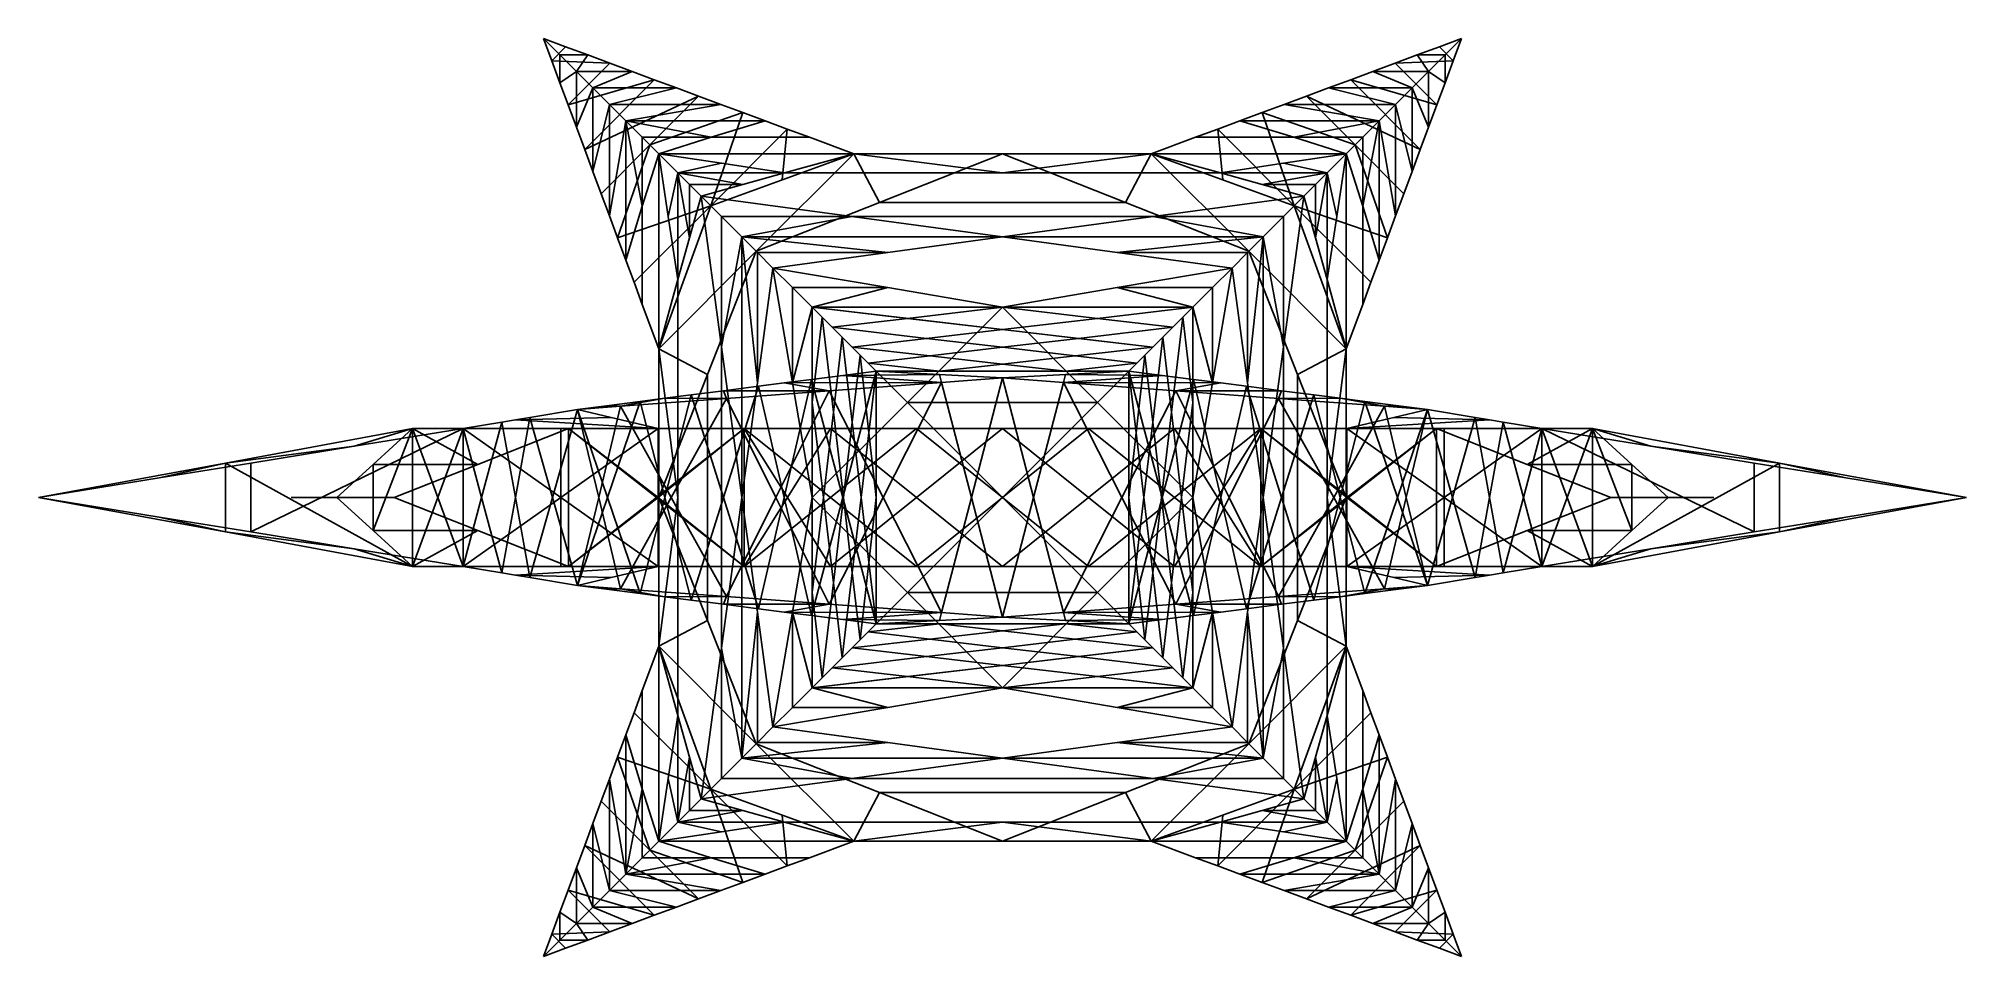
# Model space of a CAD drawing. Extents: x -4.4 to 12.4, y 0 to 8.
import ezdxf

# ---------------------------------------------------------------- set-up
doc = ezdxf.new("R2010")
doc.units = 0
for name, color, linetype in [('BRAÇO_-_DIAGONAIS_HORIZONT', 103, 'CONTINUOUS'), ('BRAÇO_-_DIAGONAIS_VERTICAI', 135, 'CONTINUOUS'), ('BRAÇO_-_MONTANTES', 121, 'CONTINUOUS'), ('CABEÇA_-_DIAGONAIS_HORIZON', 12, 'CONTINUOUS'), ('CABEÇA_-_DIAGONAIS_VERTICA', 10, 'CONTINUOUS'), ('CABEÇA_-_MONTANTES', 11, 'CONTINUOUS'), ('EXTENSÃO_-_DIAGONAIS_HORIZ', 42, 'CONTINUOUS'), ('EXTENSÃO_-_DIAGONAIS_VERTI', 30, 'CONTINUOUS'), ('EXTENSÃO_-_MONTANTES', 41, 'CONTINUOUS'), ('PARA_RAIOS_-_DIAGONAIS_VER', 62, 'CONTINUOUS'), ('PARA_RAIOS_-_MONTANTES', 61, 'CONTINUOUS'), ('PÉS_-_DIAGONAIS_VERTICAIS', 94, 'CONTINUOUS'), ('PÉS_-_MONTANTES', 110, 'CONTINUOUS'), ('TRONCO_-_DIAGONAIS_HORIZON', 190, 'CONTINUOUS'), ('TRONCO_-_DIAGONAIS_VERTICA', 222, 'CONTINUOUS'), ('TRONCO_-_MONTANTES', 191, 'CONTINUOUS')]:
    doc.layers.add(name, color=color, linetype=linetype)

msp = doc.modelspace()

# ---------------------------------------------------------------- linework, layer by layer
at = {"layer": 'BRAÇO_-_DIAGONAIS_HORIZONT'}
for p, q in [((-2.55, 3.7, 36), (-0.7, 4.6, 36)), ((10.55, 3.7, 36), (8.7, 4.6, 36)), ((-2.771, 3.7, 36.743), (-2.771, 4.3, 36.743)), ((-2.771, 4.3, 36.743), (-1.142, 3.4, 37.486)), ((-2.55, 3.7, 36), (-2.55, 4.3, 36)), ((10.771, 4.3, 36.743), (9.142, 3.4, 37.486)), ((10.55, 3.7, 36), (10.55, 4.3, 36)), ((10.771, 3.7, 36.743), (10.771, 4.3, 36.743))]:
    msp.add_line(p, q, dxfattribs=at)
at = {"layer": 'BRAÇO_-_DIAGONAIS_VERTICAI'}
for p, q in [((-1.142, 4.6, 37.486), (-1.65, 4.446, 36)), ((9.142, 4.6, 37.486), (9.65, 4.446, 36)), ((-1.65, 4.446, 36), (-2.771, 4.3, 36.743)), ((9.65, 4.446, 36), (10.771, 4.3, 36.743)), ((-2.771, 4.3, 36.743), (-3.35, 4.17, 36)), ((10.771, 4.3, 36.743), (11.35, 4.17, 36)), ((-2.771, 3.7, 36.743), (-3.35, 3.83, 36)), ((-1.65, 3.554, 36), (-2.771, 3.7, 36.743)), ((9.65, 3.554, 36), (10.771, 3.7, 36.743)), ((10.771, 3.7, 36.743), (11.35, 3.83, 36)), ((-1.142, 3.4, 37.486), (-1.65, 3.554, 36)), ((9.142, 3.4, 37.486), (9.65, 3.554, 36))]:
    msp.add_line(p, q, dxfattribs=at)
at = {"layer": 'BRAÇO_-_MONTANTES'}
for p, q in [((-1.142, 4.6, 37.486), (-2.771, 4.3, 36.743)), ((-1.65, 4.446, 36), (-0.7, 4.6, 36)), ((9.65, 4.446, 36), (8.7, 4.6, 36)), ((9.142, 4.6, 37.486), (10.771, 4.3, 36.743)), ((-2.55, 4.3, 36), (-1.65, 4.446, 36)), ((10.55, 4.3, 36), (9.65, 4.446, 36)), ((-2.771, 4.3, 36.743), (-4.4, 4, 36)), ((-3.35, 4.17, 36), (-2.55, 4.3, 36)), ((11.35, 4.17, 36), (10.55, 4.3, 36)), ((10.771, 4.3, 36.743), (12.4, 4, 36)), ((-4.4, 4, 36), (-3.35, 4.17, 36)), ((12.4, 4, 36), (11.35, 4.17, 36)), ((-4.4, 4, 36), (-3.35, 3.83, 36)), ((-2.771, 3.7, 36.743), (-4.4, 4, 36)), ((10.771, 3.7, 36.743), (12.4, 4, 36)), ((12.4, 4, 36), (11.35, 3.83, 36)), ((-3.35, 3.83, 36), (-2.55, 3.7, 36)), ((-1.142, 3.4, 37.486), (-2.771, 3.7, 36.743)), ((-2.55, 3.7, 36), (-1.65, 3.554, 36)), ((9.142, 3.4, 37.486), (10.771, 3.7, 36.743)), ((10.55, 3.7, 36), (9.65, 3.554, 36)), ((11.35, 3.83, 36), (10.55, 3.7, 36)), ((-1.65, 3.554, 36), (-0.7, 3.4, 36)), ((9.65, 3.554, 36), (8.7, 3.4, 36))]:
    msp.add_line(p, q, dxfattribs=at)
at = {"layer": 'CABEÇA_-_DIAGONAIS_HORIZON'}
for p, q in [((-1.142, 4.6, 37.486), (-1.142, 3.4, 37.486)), ((0.15, 4, 36), (-0.7, 4.6, 36)), ((1, 4.6, 36), (0.15, 4, 36)), ((0.15, 4, 36), (0.15, 4.6, 36)), ((0.218, 4.6, 37.257), (0.218, 3.4, 37.257)), ((0.218, 4.6, 37.257), (0.984, 4, 37.129)), ((1.75, 4.6, 37), (0.984, 4, 37.129)), ((1, 4, 36), (1.75, 4.6, 36)), ((1.75, 4.6, 36), (1.75, 3.4, 36)), ((1.75, 4.6, 36), (2.5, 4, 36)), ((2.125, 4, 37), (1.75, 4.6, 37)), ((2.5, 4.6, 37), (2.125, 4, 37)), ((2.5, 4, 36), (3.25, 4.6, 36)), ((3.25, 4, 37), (2.5, 4.6, 37)), ((3.25, 4.6, 36), (4, 4, 36)), ((3.25, 4, 37), (4, 4.6, 37)), ((4.75, 4.6, 36), (4, 4, 36)), ((4.75, 4, 37), (4, 4.6, 37)), ((5.5, 4, 36), (4.75, 4.6, 36)), ((4.75, 4, 37), (5.5, 4.6, 37)), ((6.25, 4.6, 36), (5.5, 4, 36)), ((5.5, 4.6, 37), (5.875, 4, 37)), ((5.875, 4, 37), (6.25, 4.6, 37)), ((6.25, 4.6, 36), (6.25, 3.4, 36)), ((7, 4, 36), (6.25, 4.6, 36)), ((6.25, 4.6, 37), (7.016, 4, 37.129)), ((7, 4.6, 36), (7.85, 4, 36)), ((7.782, 4.6, 37.257), (7.016, 4, 37.129)), ((7.782, 4.6, 37.257), (7.782, 3.4, 37.257)), ((7.85, 4, 36), (8.7, 4.6, 36)), ((7.85, 4, 36), (7.85, 4.6, 36)), ((9.142, 4.6, 37.486), (9.142, 3.4, 37.486)), ((0.15, 4, 36), (-0.7, 3.4, 36)), ((1, 3.4, 36), (0.15, 4, 36)), ((0.15, 3.4, 36), (0.15, 4, 36)), ((0.984, 4, 37.129), (0.218, 3.4, 37.257)), ((0.984, 4, 37.129), (1.75, 3.4, 37)), ((1.75, 3.4, 36), (1, 4, 36)), ((2.5, 4, 36), (1.75, 3.4, 36)), ((2.125, 4, 37), (1.75, 3.4, 37)), ((2.5, 3.4, 37), (2.125, 4, 37)), ((3.25, 3.4, 36), (2.5, 4, 36)), ((2.5, 3.4, 37), (3.25, 4, 37)), ((4, 4, 36), (3.25, 3.4, 36)), ((4, 3.4, 37), (3.25, 4, 37)), ((4, 4, 36), (4.75, 3.4, 36)), ((4, 3.4, 37), (4.75, 4, 37)), ((4.75, 3.4, 36), (5.5, 4, 36)), ((5.5, 3.4, 37), (4.75, 4, 37)), ((5.5, 4, 36), (6.25, 3.4, 36)), ((5.5, 3.4, 37), (5.875, 4, 37)), ((5.875, 4, 37), (6.25, 3.4, 37)), ((6.25, 3.4, 36), (7, 4, 36)), ((7.016, 4, 37.129), (6.25, 3.4, 37)), ((7, 3.4, 36), (7.85, 4, 36)), ((7.016, 4, 37.129), (7.782, 3.4, 37.257)), ((7.85, 4, 36), (8.7, 3.4, 36)), ((7.85, 3.4, 36), (7.85, 4, 36))]:
    msp.add_line(p, q, dxfattribs=at)
at = {"layer": 'CABEÇA_-_DIAGONAIS_HORIZON', "extrusion": (1, 8e-16, -8e-16)}
for p, q in [((-0.7, 3.4, 36), (-0.7, 4.6, 36)), ((1, 4, 36), (1, 4.6, 36)), ((1, 3.4, 36), (1, 4, 36))]:
    msp.add_line(p, q, dxfattribs=at)
at = {"layer": 'CABEÇA_-_DIAGONAIS_HORIZON', "extrusion": (-1, 8e-16, -8e-16)}
for p, q in [((7, 4, 36), (7, 4.6, 36)), ((8.7, 3.4, 36), (8.7, 4.6, 36)), ((7, 3.4, 36), (7, 4, 36))]:
    msp.add_line(p, q, dxfattribs=at)
at = {"layer": 'CABEÇA_-_DIAGONAIS_VERTICA'}
for p, q in [((2.9, 5.1, 26), (2.608, 4, 26.745)), ((3.45, 5.071, 26.581), (2.608, 5.063, 26.745)), ((2.608, 5.063, 26.745), (3.468, 5.003, 27.949)), ((2.9, 5.1, 26), (2.9, 5.1, 26)), ((3.45, 5.071, 26.581), (3.468, 5.003, 27.949)), ((3.729, 4, 27.563), (4, 5.042, 27.162)), ((4.271, 4, 27.563), (4, 5.042, 27.162)), ((4.55, 5.071, 26.581), (4.532, 5.003, 27.949)), ((5.392, 5.063, 26.745), (4.532, 5.003, 27.949)), ((4.55, 5.071, 26.581), (5.392, 5.063, 26.745)), ((5.1, 5.1, 26), (5.392, 4, 26.745)), ((1.288, 4.894, 30.116), (1.058, 4, 30.702)), ((1.569, 4, 29.399), (1.288, 4.894, 30.116)), ((1.873, 4.969, 28.621), (1.569, 4, 29.399)), ((2.489, 4.93, 29.4), (1.569, 4.93, 29.399)), ((1.569, 4.93, 29.399), (1.594, 4.864, 30.726)), ((2.098, 4, 28.048), (1.873, 4.969, 28.621)), ((2.489, 4.93, 29.4), (2.025, 4, 30.087)), ((2.336, 5.028, 27.441), (2.098, 4, 28.048)), ((3.468, 5.003, 27.949), (2.098, 4.998, 28.048)), ((2.098, 4.998, 28.048), (2.489, 4.93, 29.4)), ((2.608, 4, 26.745), (2.336, 5.028, 27.441)), ((2.96, 4, 28.702), (2.489, 4.93, 29.4)), ((3.468, 5.003, 27.949), (2.96, 4, 28.702)), ((3.468, 5.003, 27.949), (3.729, 4, 27.563)), ((4.532, 5.003, 27.949), (4.271, 4, 27.563)), ((4.532, 5.003, 27.949), (5.902, 4.998, 28.048)), ((4.532, 5.003, 27.949), (5.04, 4, 28.702)), ((5.04, 4, 28.702), (5.511, 4.93, 29.4)), ((5.392, 4, 26.745), (5.664, 5.028, 27.441)), ((5.902, 4.998, 28.048), (5.511, 4.93, 29.4)), ((5.511, 4.93, 29.4), (6.431, 4.93, 29.399)), ((5.511, 4.93, 29.4), (5.975, 4, 30.087)), ((5.664, 5.028, 27.441), (5.902, 4, 28.048)), ((5.902, 4, 28.048), (6.127, 4.969, 28.621)), ((6.127, 4.969, 28.621), (6.431, 4, 29.399)), ((6.431, 4.93, 29.399), (6.406, 4.864, 30.726)), ((6.431, 4, 29.399), (6.712, 4.894, 30.116)), ((6.712, 4.894, 30.116), (6.942, 4, 30.702)), ((0.297, 4.768, 32.645), (0.08, 4, 33.377)), ((0.559, 4, 31.978), (0.297, 4.768, 32.645)), ((0.481, 4, 32.374), (0.297, 4.768, 32.645)), ((0.67, 4.795, 32.093), (0.481, 4, 32.374)), ((0.67, 4.795, 32.093), (0.548, 4.8, 32.006)), ((0.843, 4.837, 31.251), (0.559, 4, 31.978)), ((1.058, 4.865, 30.702), (0.67, 4.795, 32.093)), ((1.113, 4, 31.437), (0.67, 4.795, 32.093)), ((1.058, 4, 30.702), (0.843, 4.837, 31.251)), ((1.594, 4.864, 30.726), (1.058, 4.865, 30.702)), ((1.113, 4, 31.437), (1.594, 4.864, 30.726)), ((2.025, 4, 30.087), (1.594, 4.864, 30.726)), ((5.975, 4, 30.087), (6.406, 4.864, 30.726)), ((6.406, 4.864, 30.726), (6.942, 4.865, 30.702)), ((6.887, 4, 31.437), (6.406, 4.864, 30.726)), ((6.887, 4, 31.437), (7.33, 4.795, 32.093)), ((6.942, 4.865, 30.702), (7.33, 4.795, 32.093)), ((6.942, 4, 30.702), (7.157, 4.837, 31.251)), ((7.157, 4.837, 31.251), (7.441, 4, 31.978)), ((7.33, 4.795, 32.093), (7.452, 4.8, 32.006)), ((7.33, 4.795, 32.093), (7.519, 4, 32.374)), ((7.441, 4, 31.978), (7.703, 4.768, 32.645)), ((7.519, 4, 32.374), (7.703, 4.768, 32.645)), ((7.703, 4.768, 32.645), (7.92, 4, 33.377)), ((-0.921, 4, 36.743), (-1.142, 4.6, 37.486)), ((-0.7, 4.6, 36), (-1.142, 4.6, 37.486)), ((-0.7, 4.6, 36), (-0.921, 4, 36.743)), ((-0.539, 4, 35.458), (-0.7, 4.6, 36)), ((-0.363, 4.657, 34.865), (-0.539, 4, 35.458)), ((-0.244, 4, 34.466), (-0.363, 4.657, 34.865)), ((0.59, 4.698, 34.042), (-0.244, 4.677, 34.466)), ((-0.118, 4.698, 34.042), (-0.244, 4, 34.466)), ((-0.244, 4.677, 34.466), (1, 4.6, 36)), ((0.08, 4, 33.377), (-0.118, 4.698, 34.042)), ((1, 4, 36), (0.218, 4.6, 37.257)), ((8.244, 4.677, 34.466), (7, 4.6, 36)), ((7, 4, 36), (7.782, 4.6, 37.257)), ((7.41, 4.698, 34.042), (8.244, 4.677, 34.466)), ((7.92, 4, 33.377), (8.118, 4.698, 34.042)), ((8.118, 4.698, 34.042), (8.244, 4, 34.466)), ((8.244, 4, 34.466), (8.363, 4.657, 34.865)), ((8.363, 4.657, 34.865), (8.539, 4, 35.458)), ((8.539, 4, 35.458), (8.7, 4.6, 36)), ((8.7, 4.6, 36), (8.921, 4, 36.743)), ((8.7, 4.6, 36), (9.142, 4.6, 37.486)), ((8.921, 4, 36.743), (9.142, 4.6, 37.486)), ((-0.921, 4, 36.743), (-1.142, 3.4, 37.486)), ((-0.7, 3.4, 36), (-0.921, 4, 36.743)), ((-0.539, 4, 35.458), (-0.7, 3.4, 36)), ((-0.363, 3.343, 34.865), (-0.539, 4, 35.458)), ((-0.244, 4, 34.466), (-0.363, 3.343, 34.865)), ((-0.118, 3.302, 34.042), (-0.244, 4, 34.466)), ((0.08, 4, 33.377), (-0.118, 3.302, 34.042)), ((0.297, 3.232, 32.645), (0.08, 4, 33.377)), ((1, 4, 36), (0.218, 3.4, 37.257)), ((0.559, 4, 31.978), (0.297, 3.232, 32.645)), ((0.481, 4, 32.374), (0.297, 3.232, 32.645)), ((0.67, 3.205, 32.093), (0.481, 4, 32.374)), ((0.843, 3.163, 31.251), (0.559, 4, 31.978)), ((0.67, 3.205, 32.093), (1.113, 4, 31.437)), ((1.058, 4, 30.702), (0.843, 3.163, 31.251)), ((1.288, 3.106, 30.116), (1.058, 4, 30.702)), ((1.594, 3.136, 30.726), (1.113, 4, 31.437)), ((1.569, 4, 29.399), (1.288, 3.106, 30.116)), ((1.873, 3.031, 28.621), (1.569, 4, 29.399)), ((2.025, 4, 30.087), (1.594, 3.136, 30.726)), ((2.098, 4, 28.048), (1.873, 3.031, 28.621)), ((2.489, 3.07, 29.4), (2.025, 4, 30.087)), ((2.336, 2.972, 27.441), (2.098, 4, 28.048)), ((2.608, 4, 26.745), (2.336, 2.972, 27.441)), ((2.96, 4, 28.702), (2.489, 3.07, 29.4)), ((2.9, 2.9, 26), (2.608, 4, 26.745)), ((3.468, 2.997, 27.949), (2.96, 4, 28.702)), ((3.468, 2.997, 27.949), (3.729, 4, 27.563)), ((3.729, 4, 27.563), (4, 2.958, 27.162)), ((4.271, 4, 27.563), (4, 2.958, 27.162)), ((4.532, 2.997, 27.949), (4.271, 4, 27.563)), ((4.532, 2.997, 27.949), (5.04, 4, 28.702)), ((5.04, 4, 28.702), (5.511, 3.07, 29.4)), ((5.1, 2.9, 26), (5.392, 4, 26.745)), ((5.392, 4, 26.745), (5.664, 2.972, 27.441)), ((5.511, 3.07, 29.4), (5.975, 4, 30.087)), ((5.664, 2.972, 27.441), (5.902, 4, 28.048)), ((5.902, 4, 28.048), (6.127, 3.031, 28.621)), ((5.975, 4, 30.087), (6.406, 3.136, 30.726)), ((6.127, 3.031, 28.621), (6.431, 4, 29.399)), ((6.406, 3.136, 30.726), (6.887, 4, 31.437)), ((6.431, 4, 29.399), (6.712, 3.106, 30.116)), ((6.712, 3.106, 30.116), (6.942, 4, 30.702)), ((7.33, 3.205, 32.093), (6.887, 4, 31.437)), ((6.942, 4, 30.702), (7.157, 3.163, 31.251)), ((7, 4, 36), (7.782, 3.4, 37.257)), ((7.157, 3.163, 31.251), (7.441, 4, 31.978)), ((7.33, 3.205, 32.093), (7.519, 4, 32.374)), ((7.441, 4, 31.978), (7.703, 3.232, 32.645)), ((7.519, 4, 32.374), (7.703, 3.232, 32.645)), ((7.703, 3.232, 32.645), (7.92, 4, 33.377)), ((7.92, 4, 33.377), (8.118, 3.302, 34.042)), ((8.118, 3.302, 34.042), (8.244, 4, 34.466)), ((8.244, 4, 34.466), (8.363, 3.343, 34.865)), ((8.363, 3.343, 34.865), (8.539, 4, 35.458)), ((8.539, 4, 35.458), (8.7, 3.4, 36)), ((8.7, 3.4, 36), (8.921, 4, 36.743)), ((8.921, 4, 36.743), (9.142, 3.4, 37.486)), ((-0.7, 3.4, 36), (-1.142, 3.4, 37.486)), ((-0.244, 3.323, 34.466), (1, 3.4, 36)), ((8.244, 3.323, 34.466), (7, 3.4, 36)), ((8.7, 3.4, 36), (9.142, 3.4, 37.486)), ((0.59, 3.302, 34.042), (-0.244, 3.323, 34.466)), ((0.67, 3.205, 32.093), (0.548, 3.2, 32.006)), ((1.058, 3.135, 30.702), (0.67, 3.205, 32.093)), ((6.942, 3.135, 30.702), (7.33, 3.205, 32.093)), ((7.33, 3.205, 32.093), (7.452, 3.2, 32.006)), ((7.41, 3.302, 34.042), (8.244, 3.323, 34.466)), ((1.594, 3.136, 30.726), (1.058, 3.135, 30.702)), ((1.569, 3.07, 29.399), (1.594, 3.136, 30.726)), ((2.489, 3.07, 29.4), (1.569, 3.07, 29.399)), ((2.098, 3.002, 28.048), (2.489, 3.07, 29.4)), ((5.902, 3.002, 28.048), (5.511, 3.07, 29.4)), ((5.511, 3.07, 29.4), (6.431, 3.07, 29.399)), ((6.431, 3.07, 29.399), (6.406, 3.136, 30.726)), ((6.406, 3.136, 30.726), (6.942, 3.135, 30.702)), ((3.468, 2.997, 27.949), (2.098, 3.002, 28.048)), ((2.608, 2.937, 26.745), (3.468, 2.997, 27.949)), ((3.45, 2.929, 26.581), (2.608, 2.937, 26.745)), ((2.9, 2.9, 26), (2.9, 2.9, 26)), ((3.45, 2.929, 26.581), (3.468, 2.997, 27.949)), ((4.532, 2.997, 27.949), (5.902, 3.002, 28.048)), ((5.392, 2.937, 26.745), (4.532, 2.997, 27.949)), ((4.55, 2.929, 26.581), (4.532, 2.997, 27.949)), ((4.55, 2.929, 26.581), (5.392, 2.937, 26.745))]:
    msp.add_line(p, q, dxfattribs=at)
at = {"layer": 'CABEÇA_-_DIAGONAIS_VERTICA', "extrusion": (5e-16, 1, -2e-16)}
for p, q in [((-1.142, 4.6, 37.486), (0.218, 4.6, 37.257)), ((-0.7, 4.6, 36), (0.218, 4.6, 37.257)), ((0.218, 4.6, 37.257), (1, 4.6, 36)), ((1, 4.6, 36), (1.75, 4.6, 37)), ((2.5, 4.6, 36), (1.75, 4.6, 37)), ((2.5, 4.6, 36), (3.25, 4.6, 37)), ((4, 4.6, 36), (3.25, 4.6, 37))]:
    msp.add_line(p, q, dxfattribs=at)
at = {"layer": 'CABEÇA_-_DIAGONAIS_VERTICA', "extrusion": (-5e-16, 1, -2e-16)}
for p, q in [((4, 4.6, 36), (4.75, 4.6, 37)), ((5.5, 4.6, 36), (4.75, 4.6, 37)), ((5.5, 4.6, 36), (6.25, 4.6, 37)), ((7, 4.6, 36), (6.25, 4.6, 37)), ((7.782, 4.6, 37.257), (7, 4.6, 36)), ((9.142, 4.6, 37.486), (7.782, 4.6, 37.257)), ((8.7, 4.6, 36), (7.782, 4.6, 37.257))]:
    msp.add_line(p, q, dxfattribs=at)
at = {"layer": 'CABEÇA_-_DIAGONAIS_VERTICA', "extrusion": (5e-16, -1, -2e-16)}
for p, q in [((-1.142, 3.4, 37.486), (0.218, 3.4, 37.257)), ((-0.7, 3.4, 36), (0.218, 3.4, 37.257)), ((0.218, 3.4, 37.257), (1, 3.4, 36)), ((1, 3.4, 36), (1.75, 3.4, 37)), ((2.5, 3.4, 36), (1.75, 3.4, 37)), ((2.5, 3.4, 36), (3.25, 3.4, 37)), ((4, 3.4, 36), (3.25, 3.4, 37))]:
    msp.add_line(p, q, dxfattribs=at)
at = {"layer": 'CABEÇA_-_DIAGONAIS_VERTICA', "extrusion": (-5e-16, -1, -2e-16)}
for p, q in [((4, 3.4, 36), (4.75, 3.4, 37)), ((5.5, 3.4, 36), (4.75, 3.4, 37)), ((5.5, 3.4, 36), (6.25, 3.4, 37)), ((7, 3.4, 36), (6.25, 3.4, 37)), ((7.782, 3.4, 37.257), (7, 3.4, 36)), ((9.142, 3.4, 37.486), (7.782, 3.4, 37.257)), ((8.7, 3.4, 36), (7.782, 3.4, 37.257))]:
    msp.add_line(p, q, dxfattribs=at)
at = {"layer": 'CABEÇA_-_MONTANTES'}
for p, q in [((2.608, 5.063, 26.745), (2.336, 5.028, 27.441)), ((2.9, 5.1, 26), (2.608, 5.063, 26.745)), ((4, 5.042, 27.162), (2.9, 5.1, 26)), ((4, 5.042, 27.162), (3.468, 5.003, 27.949)), ((4, 5.042, 27.162), (5.1, 5.1, 26)), ((4, 5.042, 27.162), (4.532, 5.003, 27.949)), ((5.1, 5.1, 26), (5.392, 5.063, 26.745)), ((5.392, 5.063, 26.745), (5.664, 5.028, 27.441)), ((1.288, 4.894, 30.116), (1.058, 4.865, 30.702)), ((1.569, 4.93, 29.399), (1.288, 4.894, 30.116)), ((1.873, 4.969, 28.621), (1.569, 4.93, 29.399)), ((2.489, 4.93, 29.4), (1.594, 4.864, 30.726)), ((2.098, 4.998, 28.048), (1.873, 4.969, 28.621)), ((2.336, 5.028, 27.441), (2.098, 4.998, 28.048)), ((3.468, 5.003, 27.949), (2.489, 4.93, 29.4)), ((4.532, 5.003, 27.949), (5.511, 4.93, 29.4)), ((5.511, 4.93, 29.4), (6.406, 4.864, 30.726)), ((5.664, 5.028, 27.441), (5.902, 4.998, 28.048)), ((5.902, 4.998, 28.048), (6.127, 4.969, 28.621)), ((6.127, 4.969, 28.621), (6.431, 4.93, 29.399)), ((6.431, 4.93, 29.399), (6.712, 4.894, 30.116)), ((6.712, 4.894, 30.116), (6.942, 4.865, 30.702)), ((0.297, 4.768, 32.645), (-0.118, 4.698, 34.042)), ((0.548, 4.8, 32.006), (0.297, 4.768, 32.645)), ((0.67, 4.795, 32.093), (0.297, 4.768, 32.645)), ((0.297, 4.768, 32.645), (0.59, 4.698, 34.042)), ((0.843, 4.837, 31.251), (0.548, 4.8, 32.006)), ((1.594, 4.864, 30.726), (0.67, 4.795, 32.093)), ((1.058, 4.865, 30.702), (0.843, 4.837, 31.251)), ((6.406, 4.864, 30.726), (7.33, 4.795, 32.093)), ((6.942, 4.865, 30.702), (7.157, 4.837, 31.251)), ((7.157, 4.837, 31.251), (7.452, 4.8, 32.006)), ((7.33, 4.795, 32.093), (7.703, 4.768, 32.645)), ((7.703, 4.768, 32.645), (7.41, 4.698, 34.042)), ((7.452, 4.8, 32.006), (7.703, 4.768, 32.645)), ((7.703, 4.768, 32.645), (8.118, 4.698, 34.042)), ((-0.363, 4.657, 34.865), (-0.7, 4.6, 36)), ((-0.7, 4.6, 36), (0.15, 4.6, 36)), ((-0.244, 4.677, 34.466), (-0.363, 4.657, 34.865)), ((-0.118, 4.698, 34.042), (-0.244, 4.677, 34.466)), ((0.15, 4.6, 36), (1, 4.6, 36)), ((0.59, 4.698, 34.042), (1, 4.6, 36)), ((1, 4.6, 36), (1.75, 4.6, 36)), ((1.75, 4.6, 36), (2.5, 4.6, 36)), ((2.5, 4.6, 36), (3.25, 4.6, 36)), ((3.25, 4.6, 36), (4, 4.6, 36)), ((4, 4.6, 36), (4.75, 4.6, 36)), ((4.75, 4.6, 36), (5.5, 4.6, 36)), ((5.5, 4.6, 36), (6.25, 4.6, 36)), ((6.25, 4.6, 36), (7, 4.6, 36)), ((7.41, 4.698, 34.042), (7, 4.6, 36)), ((7, 4.6, 36), (7.85, 4.6, 36)), ((7.85, 4.6, 36), (8.7, 4.6, 36)), ((8.118, 4.698, 34.042), (8.244, 4.677, 34.466)), ((8.244, 4.677, 34.466), (8.363, 4.657, 34.865)), ((8.363, 4.657, 34.865), (8.7, 4.6, 36)), ((-0.363, 3.343, 34.865), (-0.7, 3.4, 36)), ((-0.7, 3.4, 36), (0.15, 3.4, 36)), ((0.15, 3.4, 36), (1, 3.4, 36)), ((0.59, 3.302, 34.042), (1, 3.4, 36)), ((1, 3.4, 36), (1.75, 3.4, 36)), ((1.75, 3.4, 36), (2.5, 3.4, 36)), ((2.5, 3.4, 36), (3.25, 3.4, 36)), ((3.25, 3.4, 36), (4, 3.4, 36)), ((4, 3.4, 36), (4.75, 3.4, 36)), ((4.75, 3.4, 36), (5.5, 3.4, 36)), ((5.5, 3.4, 36), (6.25, 3.4, 36)), ((6.25, 3.4, 36), (7, 3.4, 36)), ((7.41, 3.302, 34.042), (7, 3.4, 36)), ((7, 3.4, 36), (7.85, 3.4, 36)), ((7.85, 3.4, 36), (8.7, 3.4, 36)), ((8.363, 3.343, 34.865), (8.7, 3.4, 36)), ((-0.244, 3.323, 34.466), (-0.363, 3.343, 34.865)), ((-0.118, 3.302, 34.042), (-0.244, 3.323, 34.466)), ((0.297, 3.232, 32.645), (-0.118, 3.302, 34.042)), ((0.297, 3.232, 32.645), (0.59, 3.302, 34.042)), ((0.67, 3.205, 32.093), (0.297, 3.232, 32.645)), ((0.548, 3.2, 32.006), (0.297, 3.232, 32.645)), ((0.843, 3.163, 31.251), (0.548, 3.2, 32.006)), ((1.594, 3.136, 30.726), (0.67, 3.205, 32.093)), ((6.406, 3.136, 30.726), (7.33, 3.205, 32.093)), ((7.157, 3.163, 31.251), (7.452, 3.2, 32.006)), ((7.33, 3.205, 32.093), (7.703, 3.232, 32.645)), ((7.703, 3.232, 32.645), (7.41, 3.302, 34.042)), ((7.452, 3.2, 32.006), (7.703, 3.232, 32.645)), ((7.703, 3.232, 32.645), (8.118, 3.302, 34.042)), ((8.118, 3.302, 34.042), (8.244, 3.323, 34.466)), ((8.244, 3.323, 34.466), (8.363, 3.343, 34.865)), ((1.058, 3.135, 30.702), (0.843, 3.163, 31.251)), ((1.288, 3.106, 30.116), (1.058, 3.135, 30.702)), ((1.569, 3.07, 29.399), (1.288, 3.106, 30.116)), ((1.873, 3.031, 28.621), (1.569, 3.07, 29.399)), ((2.489, 3.07, 29.4), (1.594, 3.136, 30.726)), ((2.098, 3.002, 28.048), (1.873, 3.031, 28.621)), ((3.468, 2.997, 27.949), (2.489, 3.07, 29.4)), ((4.532, 2.997, 27.949), (5.511, 3.07, 29.4)), ((5.511, 3.07, 29.4), (6.406, 3.136, 30.726)), ((5.902, 3.002, 28.048), (6.127, 3.031, 28.621)), ((6.127, 3.031, 28.621), (6.431, 3.07, 29.399)), ((6.431, 3.07, 29.399), (6.712, 3.106, 30.116)), ((6.712, 3.106, 30.116), (6.942, 3.135, 30.702)), ((6.942, 3.135, 30.702), (7.157, 3.163, 31.251)), ((2.336, 2.972, 27.441), (2.098, 3.002, 28.048)), ((2.608, 2.937, 26.745), (2.336, 2.972, 27.441)), ((2.9, 2.9, 26), (2.608, 2.937, 26.745)), ((3.45, 2.929, 26.581), (2.9, 2.9, 26)), ((4, 2.958, 27.162), (3.45, 2.929, 26.581)), ((4, 2.958, 27.162), (3.468, 2.997, 27.949)), ((4, 2.958, 27.162), (4.532, 2.997, 27.949)), ((4, 2.958, 27.162), (4.55, 2.929, 26.581)), ((4.55, 2.929, 26.581), (5.1, 2.9, 26)), ((5.1, 2.9, 26), (5.392, 2.937, 26.745)), ((5.392, 2.937, 26.745), (5.664, 2.972, 27.441)), ((5.664, 2.972, 27.441), (5.902, 3.002, 28.048))]:
    msp.add_line(p, q, dxfattribs=at)
at = {"layer": 'CABEÇA_-_MONTANTES', "extrusion": (5e-16, 1, -2e-16)}
for p, q in [((0.218, 4.6, 37.257), (1.75, 4.6, 37)), ((1.75, 4.6, 37), (2.5, 4.6, 37)), ((2.5, 4.6, 37), (3.25, 4.6, 37)), ((3.25, 4.6, 37), (4, 4.6, 37))]:
    msp.add_line(p, q, dxfattribs=at)
at = {"layer": 'CABEÇA_-_MONTANTES', "extrusion": (-5e-16, 1, -2e-16)}
for p, q in [((4.75, 4.6, 37), (4, 4.6, 37)), ((5.5, 4.6, 37), (4.75, 4.6, 37)), ((6.25, 4.6, 37), (5.5, 4.6, 37)), ((7.782, 4.6, 37.257), (6.25, 4.6, 37))]:
    msp.add_line(p, q, dxfattribs=at)
at = {"layer": 'CABEÇA_-_MONTANTES', "extrusion": (5e-16, -1, -2e-16)}
msp.add_line((0.218, 3.4, 37.257), (1.75, 3.4, 37), dxfattribs=at)
at = {"layer": 'CABEÇA_-_MONTANTES', "extrusion": (-1.506e-13, -1, -2e-16)}
for p, q in [((2.5, 3.4, 37), (1.75, 3.4, 37)), ((3.25, 3.4, 37), (2.5, 3.4, 37)), ((4, 3.4, 37), (3.25, 3.4, 37))]:
    msp.add_line(p, q, dxfattribs=at)
at = {"layer": 'CABEÇA_-_MONTANTES', "extrusion": (1.506e-13, -1, -2e-16)}
for p, q in [((4, 3.4, 37), (4.75, 3.4, 37)), ((4.75, 3.4, 37), (5.5, 3.4, 37)), ((5.5, 3.4, 37), (6.25, 3.4, 37))]:
    msp.add_line(p, q, dxfattribs=at)
at = {"layer": 'CABEÇA_-_MONTANTES', "extrusion": (-5e-16, -1, -2e-16)}
msp.add_line((7.782, 3.4, 37.257), (6.25, 3.4, 37), dxfattribs=at)
at = {"layer": 'EXTENSÃO_-_DIAGONAIS_HORIZ'}
for p, q in [((1.854, 6.146, 9), (1.004, 6.996, 9)), ((2.704, 6.996, 9), (1.854, 6.146, 9)), ((2.927, 6.571, 9), (2.704, 6.996, 9)), ((4, 6.996, 9), (2.927, 6.571, 9)), ((5.073, 6.571, 9), (4, 6.996, 9)), ((5.296, 6.996, 9), (5.073, 6.571, 9)), ((6.146, 6.146, 9), (5.296, 6.996, 9)), ((6.996, 6.996, 9), (6.146, 6.146, 9)), ((2.927, 6.571, 9), (1.854, 6.146, 9)), ((5.073, 6.571, 9), (2.927, 6.571, 9)), ((6.146, 6.146, 9), (5.073, 6.571, 9)), ((1.854, 6.146, 9), (1.004, 5.296, 9)), ((1.854, 6.146, 9), (1.429, 5.073, 9)), ((6.996, 5.296, 9), (6.146, 6.146, 9)), ((6.571, 5.073, 9), (6.146, 6.146, 9)), ((2.342, 5.658, 21), (3.171, 4.829, 21)), ((4, 5.658, 21), (3.171, 4.829, 21)), ((4.829, 4.829, 21), (4, 5.658, 21)), ((4.829, 4.829, 21), (5.658, 5.658, 21)), ((1.004, 5.296, 9), (1.429, 5.073, 9)), ((6.571, 5.073, 9), (6.996, 5.296, 9)), ((1.429, 5.073, 9), (1.004, 4, 9)), ((1.429, 5.073, 9), (1.429, 2.927, 9)), ((6.996, 4, 9), (6.571, 5.073, 9)), ((6.571, 2.927, 9), (6.571, 5.073, 9)), ((3.171, 4.829, 21), (2.342, 4, 21)), ((3.171, 4.829, 21), (4.829, 4.829, 21)), ((5.658, 4, 21), (4.829, 4.829, 21)), ((1.004, 4, 9), (1.429, 2.927, 9)), ((2.342, 4, 21), (3.171, 3.171, 21)), ((4.829, 3.171, 21), (5.658, 4, 21)), ((6.571, 2.927, 9), (6.996, 4, 9)), ((3.171, 3.171, 21), (2.342, 2.342, 21)), ((3.171, 3.171, 21), (4, 2.342, 21)), ((3.171, 3.171, 21), (4.829, 3.171, 21)), ((4, 2.342, 21), (4.829, 3.171, 21)), ((4.829, 3.171, 21), (5.658, 2.342, 21)), ((1.429, 2.927, 9), (1.004, 2.704, 9)), ((1.429, 2.927, 9), (1.854, 1.854, 9)), ((6.146, 1.854, 9), (6.571, 2.927, 9)), ((6.996, 2.704, 9), (6.571, 2.927, 9)), ((1.004, 2.704, 9), (1.854, 1.854, 9)), ((6.146, 1.854, 9), (6.996, 2.704, 9)), ((1.004, 1.004, 9), (1.854, 1.854, 9)), ((1.854, 1.854, 9), (2.704, 1.004, 9)), ((1.854, 1.854, 9), (2.927, 1.429, 9)), ((5.073, 1.429, 9), (6.146, 1.854, 9)), ((5.296, 1.004, 9), (6.146, 1.854, 9)), ((6.996, 1.004, 9), (6.146, 1.854, 9)), ((2.927, 1.429, 9), (2.704, 1.004, 9)), ((2.927, 1.429, 9), (4, 1.004, 9)), ((5.073, 1.429, 9), (2.927, 1.429, 9)), ((4, 1.004, 9), (5.073, 1.429, 9)), ((5.296, 1.004, 9), (5.073, 1.429, 9))]:
    msp.add_line(p, q, dxfattribs=at)
at = {"layer": 'EXTENSÃO_-_DIAGONAIS_VERTI'}
for p, q in [((1.552, 6.913, 9.75), (1.004, 6.996, 9)), ((1.087, 6.448, 9.75), (1.004, 6.996, 9)), ((1.171, 6.829, 10.5), (1.552, 6.913, 9.75)), ((2.1, 6.829, 10.5), (1.552, 6.913, 9.75)), ((2.704, 6.996, 9), (2.1, 6.829, 10.5)), ((4, 6.829, 10.5), (2.704, 6.996, 9)), ((5.296, 6.996, 9), (4, 6.829, 10.5)), ((5.9, 6.829, 10.5), (5.296, 6.996, 9)), ((6.448, 6.913, 9.75), (5.9, 6.829, 10.5)), ((6.996, 6.996, 9), (6.448, 6.913, 9.75)), ((6.829, 6.829, 10.5), (6.448, 6.913, 9.75)), ((6.913, 6.448, 9.75), (6.996, 6.996, 9)), ((1.087, 6.448, 9.75), (1.171, 6.829, 10.5)), ((1.171, 6.829, 10.5), (1.736, 6.728, 11.403)), ((1.272, 6.264, 11.403), (1.171, 6.829, 10.5)), ((1.736, 6.728, 11.403), (1.272, 6.728, 11.403)), ((1.272, 6.728, 11.403), (1.272, 6.264, 11.403)), ((1.736, 6.728, 11.403), (1.373, 6.627, 12.307)), ((2.1, 6.829, 10.5), (1.736, 6.728, 11.403)), ((5.9, 6.829, 10.5), (6.264, 6.728, 11.403)), ((6.829, 6.829, 10.5), (6.264, 6.728, 11.403)), ((6.264, 6.728, 11.403), (6.728, 6.728, 11.403)), ((6.264, 6.728, 11.403), (6.627, 6.627, 12.307)), ((6.728, 6.264, 11.403), (6.829, 6.829, 10.5)), ((6.728, 6.728, 11.403), (6.728, 6.264, 11.403)), ((6.913, 6.448, 9.75), (6.829, 6.829, 10.5)), ((1.272, 6.264, 11.403), (1.373, 6.627, 12.307)), ((2.686, 6.449, 13.903), (1.373, 6.627, 12.307)), ((1.373, 6.627, 12.307), (1.551, 5.314, 13.903)), ((6.627, 6.627, 12.307), (5.314, 6.449, 13.903)), ((6.627, 6.627, 12.307), (6.449, 5.314, 13.903)), ((6.728, 6.264, 11.403), (6.627, 6.627, 12.307)), ((1.171, 5.9, 10.5), (1.087, 6.448, 9.75)), ((2.686, 6.449, 13.903), (1.551, 6.449, 13.903)), ((1.551, 5.314, 13.903), (1.551, 6.449, 13.903)), ((2.686, 6.449, 13.903), (1.729, 6.271, 15.5)), ((4, 6.271, 15.5), (2.686, 6.449, 13.903)), ((2.686, 6.449, 13.903), (5.314, 6.449, 13.903)), ((5.314, 6.449, 13.903), (4, 6.271, 15.5)), ((5.314, 6.449, 13.903), (6.449, 6.449, 13.903)), ((5.314, 6.449, 13.903), (6.271, 6.271, 15.5)), ((6.449, 5.314, 13.903), (6.449, 6.449, 13.903)), ((6.829, 5.9, 10.5), (6.913, 6.448, 9.75)), ((1.171, 5.9, 10.5), (1.272, 6.264, 11.403)), ((1.551, 5.314, 13.903), (1.729, 6.271, 15.5)), ((3, 6.136, 16.715), (1.729, 6.271, 15.5)), ((1.729, 6.271, 15.5), (1.864, 5, 16.715)), ((4, 6.271, 15.5), (3, 6.136, 16.715)), ((5, 6.136, 16.715), (4, 6.271, 15.5)), ((5, 6.136, 16.715), (6.271, 6.271, 15.5)), ((6.271, 6.271, 15.5), (6.136, 5, 16.715)), ((6.449, 5.314, 13.903), (6.271, 6.271, 15.5)), ((6.829, 5.9, 10.5), (6.728, 6.264, 11.403)), ((1.864, 6.136, 16.715), (3, 6.136, 16.715)), ((1.864, 5, 16.715), (1.864, 6.136, 16.715)), ((3, 6.136, 16.715), (2, 6, 17.931)), ((6, 6, 17.931), (5, 6.136, 16.715)), ((6.136, 6.136, 16.715), (5, 6.136, 16.715)), ((6.136, 5, 16.715), (6.136, 6.136, 16.715)), ((1.004, 5.296, 9), (1.171, 5.9, 10.5)), ((1.864, 5, 16.715), (2, 6, 17.931)), ((3, 5.829, 19.465), (2, 6, 17.931)), ((2, 6, 17.931), (2.171, 5, 19.465)), ((6, 6, 17.931), (5, 5.829, 19.465)), ((6, 6, 17.931), (5.829, 5, 19.465)), ((6.136, 5, 16.715), (6, 6, 17.931)), ((6.996, 5.296, 9), (6.829, 5.9, 10.5)), ((2.171, 5.829, 19.465), (3, 5.829, 19.465)), ((2.171, 5, 19.465), (2.171, 5.829, 19.465)), ((3, 5.829, 19.465), (2.342, 5.658, 21)), ((4, 5.658, 21), (3, 5.829, 19.465)), ((5, 5.829, 19.465), (4, 5.658, 21)), ((5.829, 5.829, 19.465), (5, 5.829, 19.465)), ((5, 5.829, 19.465), (5.658, 5.658, 21)), ((5.829, 5, 19.465), (5.829, 5.829, 19.465)), ((2.171, 5, 19.465), (2.342, 5.658, 21)), ((5.829, 5, 19.465), (5.658, 5.658, 21)), ((1.171, 4, 10.5), (1.004, 5.296, 9)), ((1.551, 5.314, 13.903), (1.729, 4, 15.5)), ((1.551, 5.314, 13.903), (1.551, 2.686, 13.903)), ((6.449, 5.314, 13.903), (6.271, 4, 15.5)), ((6.449, 5.314, 13.903), (6.449, 2.686, 13.903)), ((6.829, 4, 10.5), (6.996, 5.296, 9)), ((1.729, 4, 15.5), (1.864, 5, 16.715)), ((2.171, 5, 19.465), (2.342, 4, 21)), ((5.829, 5, 19.465), (5.658, 4, 21)), ((6.271, 4, 15.5), (6.136, 5, 16.715)), ((1.004, 2.704, 9), (1.171, 4, 10.5)), ((1.551, 2.686, 13.903), (1.729, 4, 15.5)), ((1.864, 3, 16.715), (1.729, 4, 15.5)), ((2.342, 4, 21), (2.171, 3, 19.465)), ((5.658, 4, 21), (5.829, 3, 19.465)), ((6.136, 3, 16.715), (6.271, 4, 15.5)), ((6.449, 2.686, 13.903), (6.271, 4, 15.5)), ((6.996, 2.704, 9), (6.829, 4, 10.5)), ((1.729, 1.729, 15.5), (1.864, 3, 16.715)), ((2, 2, 17.931), (1.864, 3, 16.715)), ((1.864, 3, 16.715), (1.864, 1.864, 16.715)), ((2.171, 3, 19.465), (2, 2, 17.931)), ((2.171, 3, 19.465), (2.171, 2.171, 19.465)), ((2.171, 3, 19.465), (2.342, 2.342, 21)), ((5.829, 3, 19.465), (5.658, 2.342, 21)), ((5.829, 3, 19.465), (6, 2, 17.931)), ((5.829, 3, 19.465), (5.829, 2.171, 19.465)), ((6, 2, 17.931), (6.136, 3, 16.715)), ((6.271, 1.729, 15.5), (6.136, 3, 16.715)), ((6.136, 3, 16.715), (6.136, 1.864, 16.715)), ((1.171, 2.1, 10.5), (1.004, 2.704, 9)), ((6.829, 2.1, 10.5), (6.996, 2.704, 9)), ((1.373, 1.373, 12.307), (1.551, 2.686, 13.903)), ((1.551, 2.686, 13.903), (1.551, 1.551, 13.903)), ((1.551, 2.686, 13.903), (1.729, 1.729, 15.5)), ((6.449, 2.686, 13.903), (6.271, 1.729, 15.5)), ((6.627, 1.373, 12.307), (6.449, 2.686, 13.903)), ((6.449, 2.686, 13.903), (6.449, 1.551, 13.903)), ((3, 2.171, 19.465), (2.342, 2.342, 21)), ((4, 2.342, 21), (3, 2.171, 19.465)), ((5, 2.171, 19.465), (4, 2.342, 21)), ((5, 2.171, 19.465), (5.658, 2.342, 21)), ((1.087, 1.552, 9.75), (1.171, 2.1, 10.5)), ((1.171, 2.1, 10.5), (1.272, 1.736, 11.403)), ((3, 2.171, 19.465), (2, 2, 17.931)), ((2.171, 2.171, 19.465), (3, 2.171, 19.465)), ((6, 2, 17.931), (5, 2.171, 19.465)), ((5.829, 2.171, 19.465), (5, 2.171, 19.465)), ((6.829, 2.1, 10.5), (6.728, 1.736, 11.403)), ((6.913, 1.552, 9.75), (6.829, 2.1, 10.5)), ((3, 1.864, 16.715), (1.729, 1.729, 15.5)), ((1.864, 1.864, 16.715), (3, 1.864, 16.715)), ((3, 1.864, 16.715), (2, 2, 17.931)), ((4, 1.729, 15.5), (3, 1.864, 16.715)), ((5, 1.864, 16.715), (4, 1.729, 15.5)), ((6, 2, 17.931), (5, 1.864, 16.715)), ((6.136, 1.864, 16.715), (5, 1.864, 16.715)), ((5, 1.864, 16.715), (6.271, 1.729, 15.5)), ((1.272, 1.736, 11.403), (1.171, 1.171, 10.5)), ((1.272, 1.736, 11.403), (1.272, 1.272, 11.403)), ((1.272, 1.736, 11.403), (1.373, 1.373, 12.307)), ((2.686, 1.551, 13.903), (1.729, 1.729, 15.5)), ((4, 1.729, 15.5), (2.686, 1.551, 13.903)), ((5.314, 1.551, 13.903), (4, 1.729, 15.5)), ((5.314, 1.551, 13.903), (6.271, 1.729, 15.5)), ((6.728, 1.736, 11.403), (6.627, 1.373, 12.307)), ((6.728, 1.736, 11.403), (6.829, 1.171, 10.5)), ((6.728, 1.736, 11.403), (6.728, 1.272, 11.403)), ((1.004, 1.004, 9), (1.087, 1.552, 9.75)), ((1.087, 1.552, 9.75), (1.171, 1.171, 10.5)), ((2.686, 1.551, 13.903), (1.373, 1.373, 12.307)), ((2.686, 1.551, 13.903), (1.551, 1.551, 13.903)), ((2.686, 1.551, 13.903), (5.314, 1.551, 13.903)), ((6.627, 1.373, 12.307), (5.314, 1.551, 13.903)), ((5.314, 1.551, 13.903), (6.449, 1.551, 13.903)), ((6.913, 1.552, 9.75), (6.829, 1.171, 10.5)), ((6.996, 1.004, 9), (6.913, 1.552, 9.75)), ((1.736, 1.272, 11.403), (1.373, 1.373, 12.307)), ((6.264, 1.272, 11.403), (6.627, 1.373, 12.307)), ((1.171, 1.171, 10.5), (1.736, 1.272, 11.403)), ((1.736, 1.272, 11.403), (1.272, 1.272, 11.403)), ((2.1, 1.171, 10.5), (1.736, 1.272, 11.403)), ((5.9, 1.171, 10.5), (6.264, 1.272, 11.403)), ((6.829, 1.171, 10.5), (6.264, 1.272, 11.403)), ((6.264, 1.272, 11.403), (6.728, 1.272, 11.403)), ((1.552, 1.087, 9.75), (1.004, 1.004, 9)), ((1.171, 1.171, 10.5), (1.552, 1.087, 9.75)), ((2.1, 1.171, 10.5), (1.552, 1.087, 9.75)), ((2.704, 1.004, 9), (2.1, 1.171, 10.5)), ((4, 1.171, 10.5), (2.704, 1.004, 9)), ((5.296, 1.004, 9), (4, 1.171, 10.5)), ((5.9, 1.171, 10.5), (5.296, 1.004, 9)), ((6.448, 1.087, 9.75), (5.9, 1.171, 10.5)), ((6.829, 1.171, 10.5), (6.448, 1.087, 9.75)), ((6.996, 1.004, 9), (6.448, 1.087, 9.75))]:
    msp.add_line(p, q, dxfattribs=at)
at = {"layer": 'EXTENSÃO_-_DIAGONAIS_VERTI', "extrusion": (5e-16, -1, -2e-16)}
for p, q in [((1.171, 6.829, 10.5), (2.1, 6.829, 10.5)), ((2.1, 6.829, 10.5), (4, 6.829, 10.5)), ((4, 6.829, 10.5), (5.9, 6.829, 10.5)), ((5.9, 6.829, 10.5), (6.829, 6.829, 10.5))]:
    msp.add_line(p, q, dxfattribs=at)
at = {"layer": 'EXTENSÃO_-_DIAGONAIS_VERTI', "extrusion": (-1, 8e-16, -8e-16)}
for p, q in [((1.171, 5.9, 10.5), (1.171, 6.829, 10.5)), ((1.171, 4, 10.5), (1.171, 5.9, 10.5)), ((1.171, 2.1, 10.5), (1.171, 4, 10.5)), ((1.171, 1.171, 10.5), (1.171, 2.1, 10.5))]:
    msp.add_line(p, q, dxfattribs=at)
at = {"layer": 'EXTENSÃO_-_DIAGONAIS_VERTI', "extrusion": (1, 8e-16, -8e-16)}
for p, q in [((6.829, 5.9, 10.5), (6.829, 6.829, 10.5)), ((6.829, 4, 10.5), (6.829, 5.9, 10.5)), ((6.829, 2.1, 10.5), (6.829, 4, 10.5)), ((6.829, 1.171, 10.5), (6.829, 2.1, 10.5))]:
    msp.add_line(p, q, dxfattribs=at)
at = {"layer": 'EXTENSÃO_-_DIAGONAIS_VERTI', "extrusion": (5e-16, 1, -2e-16)}
for p, q in [((1.171, 1.171, 10.5), (2.1, 1.171, 10.5)), ((2.1, 1.171, 10.5), (4, 1.171, 10.5)), ((4, 1.171, 10.5), (5.9, 1.171, 10.5)), ((5.9, 1.171, 10.5), (6.829, 1.171, 10.5))]:
    msp.add_line(p, q, dxfattribs=at)
at = {"layer": 'EXTENSÃO_-_MONTANTES', "extrusion": (5e-16, -1, -2e-16)}
for p, q in [((1.004, 6.996, 9), (2.704, 6.996, 9)), ((2.704, 6.996, 9), (4, 6.996, 9)), ((4, 6.996, 9), (5.296, 6.996, 9)), ((5.296, 6.996, 9), (6.996, 6.996, 9)), ((1.729, 6.271, 15.5), (4, 6.271, 15.5)), ((4, 6.271, 15.5), (6.271, 6.271, 15.5)), ((2.342, 5.658, 21), (4, 5.658, 21)), ((4, 5.658, 21), (5.658, 5.658, 21)), ((2.342, 2.342, 21), (4, 2.342, 21)), ((4, 2.342, 21), (5.658, 2.342, 21))]:
    msp.add_line(p, q, dxfattribs=at)
at = {"layer": 'EXTENSÃO_-_MONTANTES'}
for p, q in [((1.171, 6.829, 10.5), (1.004, 6.996, 9)), ((6.829, 6.829, 10.5), (6.996, 6.996, 9)), ((1.272, 6.728, 11.403), (1.171, 6.829, 10.5)), ((1.373, 6.627, 12.307), (1.272, 6.728, 11.403)), ((6.627, 6.627, 12.307), (6.728, 6.728, 11.403)), ((6.728, 6.728, 11.403), (6.829, 6.829, 10.5)), ((1.551, 6.449, 13.903), (1.373, 6.627, 12.307)), ((6.449, 6.449, 13.903), (6.627, 6.627, 12.307)), ((1.729, 6.271, 15.5), (1.551, 6.449, 13.903)), ((6.271, 6.271, 15.5), (6.449, 6.449, 13.903)), ((1.864, 6.136, 16.715), (1.729, 6.271, 15.5)), ((6.136, 6.136, 16.715), (6.271, 6.271, 15.5)), ((2, 6, 17.931), (1.864, 6.136, 16.715)), ((6, 6, 17.931), (6.136, 6.136, 16.715)), ((2.171, 5.829, 19.465), (2, 6, 17.931)), ((5.829, 5.829, 19.465), (6, 6, 17.931)), ((2.342, 5.658, 21), (2.171, 5.829, 19.465)), ((5.658, 5.658, 21), (5.829, 5.829, 19.465)), ((2.342, 2.342, 21), (2.171, 2.171, 19.465)), ((5.658, 2.342, 21), (5.829, 2.171, 19.465)), ((2.171, 2.171, 19.465), (2, 2, 17.931)), ((5.829, 2.171, 19.465), (6, 2, 17.931)), ((1.864, 1.864, 16.715), (1.729, 1.729, 15.5)), ((2, 2, 17.931), (1.864, 1.864, 16.715)), ((6, 2, 17.931), (6.136, 1.864, 16.715)), ((6.136, 1.864, 16.715), (6.271, 1.729, 15.5)), ((1.729, 1.729, 15.5), (1.551, 1.551, 13.903)), ((6.271, 1.729, 15.5), (6.449, 1.551, 13.903)), ((1.551, 1.551, 13.903), (1.373, 1.373, 12.307)), ((6.449, 1.551, 13.903), (6.627, 1.373, 12.307)), ((1.373, 1.373, 12.307), (1.272, 1.272, 11.403)), ((6.627, 1.373, 12.307), (6.728, 1.272, 11.403)), ((1.272, 1.272, 11.403), (1.171, 1.171, 10.5)), ((6.728, 1.272, 11.403), (6.829, 1.171, 10.5)), ((1.171, 1.171, 10.5), (1.004, 1.004, 9)), ((6.829, 1.171, 10.5), (6.996, 1.004, 9))]:
    msp.add_line(p, q, dxfattribs=at)
at = {"layer": 'EXTENSÃO_-_MONTANTES', "extrusion": (-1, 8e-16, -8e-16)}
for p, q in [((1.004, 5.296, 9), (1.004, 6.996, 9)), ((1.729, 4, 15.5), (1.729, 6.271, 15.5)), ((1.004, 4, 9), (1.004, 5.296, 9)), ((1.004, 2.704, 9), (1.004, 4, 9)), ((1.729, 1.729, 15.5), (1.729, 4, 15.5)), ((1.004, 1.004, 9), (1.004, 2.704, 9))]:
    msp.add_line(p, q, dxfattribs=at)
at = {"layer": 'EXTENSÃO_-_MONTANTES', "extrusion": (1, 8e-16, -8e-16)}
for p, q in [((6.996, 5.296, 9), (6.996, 6.996, 9)), ((6.271, 4, 15.5), (6.271, 6.271, 15.5)), ((2.342, 4, 21), (2.342, 5.658, 21)), ((5.658, 4, 21), (5.658, 5.658, 21)), ((6.996, 4, 9), (6.996, 5.296, 9)), ((2.342, 2.342, 21), (2.342, 4, 21)), ((5.658, 2.342, 21), (5.658, 4, 21)), ((6.271, 1.729, 15.5), (6.271, 4, 15.5)), ((6.996, 2.704, 9), (6.996, 4, 9)), ((6.996, 1.004, 9), (6.996, 2.704, 9))]:
    msp.add_line(p, q, dxfattribs=at)
at = {"layer": 'EXTENSÃO_-_MONTANTES', "extrusion": (5e-16, 1, -2e-16)}
for p, q in [((1.729, 1.729, 15.5), (4, 1.729, 15.5)), ((4, 1.729, 15.5), (6.271, 1.729, 15.5)), ((1.004, 1.004, 9), (2.704, 1.004, 9)), ((2.704, 1.004, 9), (4, 1.004, 9)), ((4, 1.004, 9), (5.296, 1.004, 9)), ((5.296, 1.004, 9), (6.996, 1.004, 9))]:
    msp.add_line(p, q, dxfattribs=at)
at = {"layer": 'PARA_RAIOS_-_DIAGONAIS_VER'}
for p, q in [((-1.484, 3.712, 38.636), (-1.142, 4.6, 37.486)), ((-1.142, 4.6, 37.486), (-0.573, 4.287, 38.531)), ((9.142, 4.6, 37.486), (8.573, 4.287, 38.531)), ((9.484, 3.712, 38.636), (9.142, 4.6, 37.486)), ((-1.484, 3.712, 38.636), (-1.484, 4.288, 38.636)), ((-0.573, 4.287, 38.531), (-1.484, 4.288, 38.636)), ((8.573, 4.287, 38.531), (9.484, 4.288, 38.636)), ((9.484, 3.712, 38.636), (9.484, 4.288, 38.636)), ((-0.573, 3.713, 38.531), (-1.484, 3.712, 38.636)), ((-1.142, 3.4, 37.486), (-0.573, 3.713, 38.531)), ((9.142, 3.4, 37.486), (8.573, 3.713, 38.531)), ((8.573, 3.713, 38.531), (9.484, 3.712, 38.636))]:
    msp.add_line(p, q, dxfattribs=at)
at = {"layer": 'PARA_RAIOS_-_MONTANTES'}
for p, q in [((-1.142, 4.6, 37.486), (-1.484, 4.288, 38.636)), ((0.218, 4.6, 37.257), (-0.573, 4.287, 38.531)), ((7.782, 4.6, 37.257), (8.573, 4.287, 38.531)), ((9.142, 4.6, 37.486), (9.484, 4.288, 38.636)), ((-1.484, 4.288, 38.636), (-1.8, 4, 39.7)), ((-0.573, 4.287, 38.531), (-1.3, 4, 39.7)), ((8.573, 4.287, 38.531), (9.3, 4, 39.7)), ((9.484, 4.288, 38.636), (9.8, 4, 39.7)), ((-1.8, 4, 39.7), (-2.2, 4, 39.7)), ((-1.484, 3.712, 38.636), (-1.8, 4, 39.7)), ((-1.3, 4, 39.7), (-1.8, 4, 39.7)), ((-0.573, 3.713, 38.531), (-1.3, 4, 39.7)), ((8.573, 3.713, 38.531), (9.3, 4, 39.7)), ((9.3, 4, 39.7), (9.8, 4, 39.7)), ((9.484, 3.712, 38.636), (9.8, 4, 39.7)), ((9.8, 4, 39.7), (10.2, 4, 39.7)), ((-1.142, 3.4, 37.486), (-1.484, 3.712, 38.636)), ((0.218, 3.4, 37.257), (-0.573, 3.713, 38.531)), ((7.782, 3.4, 37.257), (8.573, 3.713, 38.531)), ((9.142, 3.4, 37.486), (9.484, 3.712, 38.636))]:
    msp.add_line(p, q, dxfattribs=at)
at = {"layer": 'PÉS_-_DIAGONAIS_VERTICAIS'}
for p, q in [((0.193, 7.928, 0.643), (0.072, 7.807, 0.643)), ((7.807, 7.928, 0.643), (7.928, 7.807, 0.643)), ((0.579, 7.785, 1.929), (0.072, 7.807, 0.643)), ((0.215, 7.421, 1.929), (0.579, 7.785, 1.929)), ((0.386, 7.857, 1.286), (0.287, 7.713, 2.571)), ((7.421, 7.785, 1.929), (7.928, 7.807, 0.643)), ((7.785, 7.421, 1.929), (7.421, 7.785, 1.929)), ((7.614, 7.857, 1.286), (7.713, 7.713, 2.571)), ((0.143, 7.614, 1.286), (0.287, 7.713, 2.571)), ((0.966, 7.641, 3.214), (0.215, 7.421, 1.929)), ((0.287, 7.227, 2.571), (0.43, 7.57, 3.857)), ((0.966, 7.641, 3.214), (0.359, 7.034, 3.214)), ((0.773, 7.713, 2.571), (0.43, 7.57, 3.857)), ((1.159, 7.57, 3.857), (0.574, 7.426, 5.143)), ((6.841, 7.57, 3.857), (7.426, 7.426, 5.143)), ((7.034, 7.641, 3.214), (7.641, 7.034, 3.214)), ((7.034, 7.641, 3.214), (7.785, 7.421, 1.929)), ((7.227, 7.713, 2.571), (7.57, 7.57, 3.857)), ((7.713, 7.227, 2.571), (7.57, 7.57, 3.857)), ((7.857, 7.614, 1.286), (7.713, 7.713, 2.571)), ((1.352, 7.498, 4.5), (0.359, 7.034, 3.214)), ((0.43, 6.841, 3.857), (0.574, 7.426, 5.143)), ((1.545, 7.426, 5.143), (0.717, 7.283, 6.429)), ((0.927, 7.073, 4.5), (1.352, 7.498, 4.5)), ((6.455, 7.426, 5.143), (7.283, 7.283, 6.429)), ((7.073, 7.073, 4.5), (6.648, 7.498, 4.5)), ((6.648, 7.498, 4.5), (7.641, 7.034, 3.214)), ((7.57, 6.841, 3.857), (7.426, 7.426, 5.143)), ((0.574, 6.455, 5.143), (0.717, 7.283, 6.429)), ((0.717, 7.283, 6.429), (1.46, 7.14, 7.714)), ((0.717, 7.283, 6.429), (0.86, 6.54, 7.714)), ((0.927, 7.073, 4.5), (1.738, 7.355, 5.786)), ((1.738, 7.355, 5.786), (1.457, 6.543, 7.071)), ((1.46, 7.14, 7.714), (1.931, 7.283, 6.429)), ((6.54, 7.14, 7.714), (6.069, 7.283, 6.429)), ((7.073, 7.073, 4.5), (6.262, 7.355, 5.786)), ((6.262, 7.355, 5.786), (6.543, 6.543, 7.071)), ((7.283, 7.283, 6.429), (6.54, 7.14, 7.714)), ((7.283, 7.283, 6.429), (7.14, 6.54, 7.714)), ((7.426, 6.455, 5.143), (7.283, 7.283, 6.429)), ((0.502, 6.648, 4.5), (0.927, 7.073, 4.5)), ((0.645, 6.262, 5.786), (0.927, 7.073, 4.5)), ((1.46, 7.14, 7.714), (1.004, 6.996, 9)), ((1.457, 6.543, 7.071), (2.124, 7.211, 7.071)), ((2.08, 6.77, 8.036), (2.124, 7.211, 7.071)), ((6.543, 6.543, 7.071), (5.876, 7.211, 7.071)), ((5.92, 6.77, 8.036), (5.876, 7.211, 7.071)), ((6.54, 7.14, 7.714), (6.996, 6.996, 9)), ((7.498, 6.648, 4.5), (7.073, 7.073, 4.5)), ((7.355, 6.262, 5.786), (7.073, 7.073, 4.5)), ((0.86, 6.54, 7.714), (1.004, 6.996, 9)), ((1.457, 6.543, 7.071), (2.704, 6.996, 9)), ((6.543, 6.543, 7.071), (5.296, 6.996, 9)), ((7.14, 6.54, 7.714), (6.996, 6.996, 9)), ((1.457, 6.543, 7.071), (0.645, 6.262, 5.786)), ((0.86, 6.54, 7.714), (0.717, 6.069, 6.429)), ((0.789, 5.876, 7.071), (1.457, 6.543, 7.071)), ((1.457, 6.543, 7.071), (1.004, 5.296, 9)), ((7.211, 5.876, 7.071), (6.543, 6.543, 7.071)), ((6.543, 6.543, 7.071), (6.996, 5.296, 9)), ((6.543, 6.543, 7.071), (7.355, 6.262, 5.786)), ((7.14, 6.54, 7.714), (7.283, 6.069, 6.429)), ((1.457, 1.457, 7.071), (1.004, 2.704, 9)), ((6.543, 1.457, 7.071), (6.996, 2.704, 9)), ((0.789, 2.124, 7.071), (1.457, 1.457, 7.071)), ((7.211, 2.124, 7.071), (6.543, 1.457, 7.071)), ((0.86, 1.46, 7.714), (0.717, 1.931, 6.429)), ((7.14, 1.46, 7.714), (7.283, 1.931, 6.429)), ((1.457, 1.457, 7.071), (0.645, 1.738, 5.786)), ((0.645, 1.738, 5.786), (0.927, 0.927, 4.5)), ((6.543, 1.457, 7.071), (7.355, 1.738, 5.786)), ((7.355, 1.738, 5.786), (7.073, 0.927, 4.5)), ((0.574, 1.545, 5.143), (0.717, 0.717, 6.429)), ((7.426, 1.545, 5.143), (7.283, 0.717, 6.429)), ((0.502, 1.352, 4.5), (0.927, 0.927, 4.5)), ((0.717, 0.717, 6.429), (0.86, 1.46, 7.714)), ((0.86, 1.46, 7.714), (1.004, 1.004, 9)), ((1.457, 1.457, 7.071), (2.124, 0.789, 7.071)), ((1.457, 1.457, 7.071), (2.704, 1.004, 9)), ((1.738, 0.645, 5.786), (1.457, 1.457, 7.071)), ((6.543, 1.457, 7.071), (5.296, 1.004, 9)), ((6.543, 1.457, 7.071), (5.876, 0.789, 7.071)), ((6.262, 0.645, 5.786), (6.543, 1.457, 7.071)), ((7.14, 1.46, 7.714), (6.996, 1.004, 9)), ((7.498, 1.352, 4.5), (7.073, 0.927, 4.5)), ((7.283, 0.717, 6.429), (7.14, 1.46, 7.714)), ((2.08, 1.23, 8.036), (2.124, 0.789, 7.071)), ((5.92, 1.23, 8.036), (5.876, 0.789, 7.071)), ((0.43, 1.159, 3.857), (0.574, 0.574, 5.143)), ((7.57, 1.159, 3.857), (7.426, 0.574, 5.143)), ((0.966, 0.359, 3.214), (0.359, 0.966, 3.214)), ((1.352, 0.502, 4.5), (0.359, 0.966, 3.214)), ((0.717, 0.717, 6.429), (1.46, 0.86, 7.714)), ((0.927, 0.927, 4.5), (1.352, 0.502, 4.5)), ((0.927, 0.927, 4.5), (1.738, 0.645, 5.786)), ((1.46, 0.86, 7.714), (1.004, 1.004, 9)), ((1.46, 0.86, 7.714), (1.931, 0.717, 6.429)), ((6.54, 0.86, 7.714), (6.069, 0.717, 6.429)), ((7.073, 0.927, 4.5), (6.262, 0.645, 5.786)), ((6.54, 0.86, 7.714), (6.996, 1.004, 9)), ((7.283, 0.717, 6.429), (6.54, 0.86, 7.714)), ((6.648, 0.502, 4.5), (7.641, 0.966, 3.214)), ((7.073, 0.927, 4.5), (6.648, 0.502, 4.5)), ((7.034, 0.359, 3.214), (7.641, 0.966, 3.214)), ((0.287, 0.773, 2.571), (0.43, 0.43, 3.857)), ((1.545, 0.574, 5.143), (0.717, 0.717, 6.429)), ((6.455, 0.574, 5.143), (7.283, 0.717, 6.429)), ((7.713, 0.773, 2.571), (7.57, 0.43, 3.857)), ((0.215, 0.579, 1.929), (0.579, 0.215, 1.929)), ((0.966, 0.359, 3.214), (0.215, 0.579, 1.929)), ((1.159, 0.43, 3.857), (0.574, 0.574, 5.143)), ((6.841, 0.43, 3.857), (7.426, 0.574, 5.143)), ((7.034, 0.359, 3.214), (7.785, 0.579, 1.929)), ((7.785, 0.579, 1.929), (7.421, 0.215, 1.929)), ((0.143, 0.386, 1.286), (0.287, 0.287, 2.571)), ((0.773, 0.287, 2.571), (0.43, 0.43, 3.857)), ((7.227, 0.287, 2.571), (7.57, 0.43, 3.857)), ((7.857, 0.386, 1.286), (7.713, 0.287, 2.571)), ((0.579, 0.215, 1.929), (0.072, 0.193, 0.643)), ((0.193, 0.072, 0.643), (0.072, 0.193, 0.643)), ((0.386, 0.143, 1.286), (0.287, 0.287, 2.571)), ((7.421, 0.215, 1.929), (7.928, 0.193, 0.643)), ((7.614, 0.143, 1.286), (7.713, 0.287, 2.571)), ((7.807, 0.072, 0.643), (7.928, 0.193, 0.643))]:
    msp.add_line(p, q, dxfattribs=at)
at = {"layer": 'PÉS_-_DIAGONAIS_VERTICAIS', "extrusion": (2.712e-13, 1, -2e-16)}
for p, q in [((0.386, 7.857, 1.286), (0.143, 7.857, 1.286)), ((0.773, 7.713, 2.571), (0.287, 7.713, 2.571)), ((1.159, 7.57, 3.857), (0.43, 7.57, 3.857)), ((1.545, 7.426, 5.143), (0.574, 7.426, 5.143)), ((1.931, 7.283, 6.429), (0.717, 7.283, 6.429)), ((1.46, 7.14, 7.714), (0.86, 7.14, 7.714)), ((2.318, 7.14, 7.714), (1.46, 7.14, 7.714))]:
    msp.add_line(p, q, dxfattribs=at)
at = {"layer": 'PÉS_-_DIAGONAIS_VERTICAIS', "extrusion": (-1, 2.71e-13, -8e-16)}
for p, q in [((0.143, 7.857, 1.286), (0.143, 7.614, 1.286)), ((0.287, 7.713, 2.571), (0.287, 7.227, 2.571)), ((0.43, 7.57, 3.857), (0.43, 6.841, 3.857)), ((0.574, 7.426, 5.143), (0.574, 6.455, 5.143)), ((0.717, 7.283, 6.429), (0.717, 6.069, 6.429)), ((0.86, 7.14, 7.714), (0.86, 6.54, 7.714)), ((0.86, 6.54, 7.714), (0.86, 5.682, 7.714))]:
    msp.add_line(p, q, dxfattribs=at)
at = {"layer": 'PÉS_-_DIAGONAIS_VERTICAIS', "extrusion": (2.774e-13, 1, -2e-16)}
for p, q in [((7.614, 7.857, 1.286), (7.857, 7.857, 1.286)), ((6.841, 7.57, 3.857), (7.57, 7.57, 3.857)), ((7.227, 7.713, 2.571), (7.713, 7.713, 2.571)), ((6.455, 7.426, 5.143), (7.426, 7.426, 5.143)), ((6.069, 7.283, 6.429), (7.283, 7.283, 6.429)), ((5.682, 7.14, 7.714), (6.54, 7.14, 7.714)), ((6.54, 7.14, 7.714), (7.14, 7.14, 7.714))]:
    msp.add_line(p, q, dxfattribs=at)
at = {"layer": 'PÉS_-_DIAGONAIS_VERTICAIS', "extrusion": (1, -2.776e-13, -8e-16)}
for p, q in [((7.857, 7.857, 1.286), (7.857, 7.614, 1.286)), ((7.57, 7.57, 3.857), (7.57, 6.841, 3.857)), ((7.713, 7.713, 2.571), (7.713, 7.227, 2.571)), ((7.426, 7.426, 5.143), (7.426, 6.455, 5.143)), ((7.283, 7.283, 6.429), (7.283, 6.069, 6.429)), ((7.14, 7.14, 7.714), (7.14, 6.54, 7.714)), ((7.14, 6.54, 7.714), (7.14, 5.682, 7.714))]:
    msp.add_line(p, q, dxfattribs=at)
at = {"layer": 'PÉS_-_DIAGONAIS_VERTICAIS', "extrusion": (-1, 3.3e-15, -8e-16)}
for p, q in [((0.86, 1.46, 7.714), (0.86, 2.318, 7.714)), ((0.717, 0.717, 6.429), (0.717, 1.931, 6.429)), ((0.574, 0.574, 5.143), (0.574, 1.545, 5.143)), ((0.86, 0.86, 7.714), (0.86, 1.46, 7.714)), ((0.43, 0.43, 3.857), (0.43, 1.159, 3.857)), ((0.287, 0.287, 2.571), (0.287, 0.773, 2.571)), ((0.143, 0.143, 1.286), (0.143, 0.386, 1.286))]:
    msp.add_line(p, q, dxfattribs=at)
at = {"layer": 'PÉS_-_DIAGONAIS_VERTICAIS', "extrusion": (1, 3.3e-15, -8e-16)}
for p, q in [((7.14, 1.46, 7.714), (7.14, 2.318, 7.714)), ((7.283, 0.717, 6.429), (7.283, 1.931, 6.429)), ((7.426, 0.574, 5.143), (7.426, 1.545, 5.143)), ((7.14, 0.86, 7.714), (7.14, 1.46, 7.714)), ((7.57, 0.43, 3.857), (7.57, 1.159, 3.857)), ((7.713, 0.287, 2.571), (7.713, 0.773, 2.571)), ((7.857, 0.143, 1.286), (7.857, 0.386, 1.286))]:
    msp.add_line(p, q, dxfattribs=at)
at = {"layer": 'PÉS_-_DIAGONAIS_VERTICAIS', "extrusion": (-3.1e-15, -1, -2e-16)}
for p, q in [((1.46, 0.86, 7.714), (0.86, 0.86, 7.714)), ((2.318, 0.86, 7.714), (1.46, 0.86, 7.714)), ((1.931, 0.717, 6.429), (0.717, 0.717, 6.429)), ((1.545, 0.574, 5.143), (0.574, 0.574, 5.143)), ((1.159, 0.43, 3.857), (0.43, 0.43, 3.857)), ((0.773, 0.287, 2.571), (0.287, 0.287, 2.571)), ((0.386, 0.143, 1.286), (0.143, 0.143, 1.286))]:
    msp.add_line(p, q, dxfattribs=at)
at = {"layer": 'PÉS_-_DIAGONAIS_VERTICAIS', "extrusion": (3.1e-15, -1, -2e-16)}
for p, q in [((5.682, 0.86, 7.714), (6.54, 0.86, 7.714)), ((6.54, 0.86, 7.714), (7.14, 0.86, 7.714)), ((6.069, 0.717, 6.429), (7.283, 0.717, 6.429)), ((6.455, 0.574, 5.143), (7.426, 0.574, 5.143)), ((6.841, 0.43, 3.857), (7.57, 0.43, 3.857)), ((7.227, 0.287, 2.571), (7.713, 0.287, 2.571)), ((7.614, 0.143, 1.286), (7.857, 0.143, 1.286))]:
    msp.add_line(p, q, dxfattribs=at)
at = {"layer": 'PÉS_-_MONTANTES'}
for p, q in [((0.143, 7.857, 1.286), (0, 8)), ((0, 8), (0.193, 7.928, 0.643)), ((0, 8), (0.072, 7.807, 0.643)), ((0.193, 7.928, 0.643), (0.386, 7.857, 1.286)), ((7.807, 7.928, 0.643), (7.614, 7.857, 1.286)), ((8, 8), (7.807, 7.928, 0.643)), ((7.857, 7.857, 1.286), (8, 8)), ((8, 8), (7.928, 7.807, 0.643)), ((0.072, 7.807, 0.643), (0.143, 7.614, 1.286)), ((0.287, 7.713, 2.571), (0.143, 7.857, 1.286)), ((0.386, 7.857, 1.286), (0.579, 7.785, 1.929)), ((0.579, 7.785, 1.929), (0.773, 7.713, 2.571)), ((7.421, 7.785, 1.929), (7.227, 7.713, 2.571)), ((7.614, 7.857, 1.286), (7.421, 7.785, 1.929)), ((7.713, 7.713, 2.571), (7.857, 7.857, 1.286)), ((7.928, 7.807, 0.643), (7.857, 7.614, 1.286)), ((0.143, 7.614, 1.286), (0.215, 7.421, 1.929)), ((0.43, 7.57, 3.857), (0.287, 7.713, 2.571)), ((0.574, 7.426, 5.143), (0.43, 7.57, 3.857)), ((0.773, 7.713, 2.571), (0.966, 7.641, 3.214)), ((0.966, 7.641, 3.214), (1.159, 7.57, 3.857)), ((1.159, 7.57, 3.857), (1.352, 7.498, 4.5)), ((6.841, 7.57, 3.857), (6.648, 7.498, 4.5)), ((7.034, 7.641, 3.214), (6.841, 7.57, 3.857)), ((7.227, 7.713, 2.571), (7.034, 7.641, 3.214)), ((7.426, 7.426, 5.143), (7.57, 7.57, 3.857)), ((7.57, 7.57, 3.857), (7.713, 7.713, 2.571)), ((7.857, 7.614, 1.286), (7.785, 7.421, 1.929)), ((0.215, 7.421, 1.929), (0.287, 7.227, 2.571)), ((0.717, 7.283, 6.429), (0.574, 7.426, 5.143)), ((1.352, 7.498, 4.5), (1.545, 7.426, 5.143)), ((1.545, 7.426, 5.143), (1.738, 7.355, 5.786)), ((6.455, 7.426, 5.143), (6.262, 7.355, 5.786)), ((6.648, 7.498, 4.5), (6.455, 7.426, 5.143)), ((7.283, 7.283, 6.429), (7.426, 7.426, 5.143)), ((7.785, 7.421, 1.929), (7.713, 7.227, 2.571)), ((0.287, 7.227, 2.571), (0.359, 7.034, 3.214)), ((0.86, 7.14, 7.714), (0.717, 7.283, 6.429)), ((1.738, 7.355, 5.786), (1.931, 7.283, 6.429)), ((1.931, 7.283, 6.429), (2.124, 7.211, 7.071)), ((6.069, 7.283, 6.429), (5.876, 7.211, 7.071)), ((6.262, 7.355, 5.786), (6.069, 7.283, 6.429)), ((7.14, 7.14, 7.714), (7.283, 7.283, 6.429)), ((7.713, 7.227, 2.571), (7.641, 7.034, 3.214)), ((1.004, 6.996, 9), (0.86, 7.14, 7.714)), ((2.124, 7.211, 7.071), (2.318, 7.14, 7.714)), ((2.318, 7.14, 7.714), (2.704, 6.996, 9)), ((5.682, 7.14, 7.714), (5.296, 6.996, 9)), ((5.876, 7.211, 7.071), (5.682, 7.14, 7.714)), ((6.996, 6.996, 9), (7.14, 7.14, 7.714)), ((0.359, 7.034, 3.214), (0.43, 6.841, 3.857)), ((7.641, 7.034, 3.214), (7.57, 6.841, 3.857)), ((0.43, 6.841, 3.857), (0.502, 6.648, 4.5)), ((7.57, 6.841, 3.857), (7.498, 6.648, 4.5)), ((0.502, 6.648, 4.5), (0.574, 6.455, 5.143)), ((7.498, 6.648, 4.5), (7.426, 6.455, 5.143)), ((0.574, 6.455, 5.143), (0.645, 6.262, 5.786)), ((7.426, 6.455, 5.143), (7.355, 6.262, 5.786)), ((0.645, 6.262, 5.786), (0.717, 6.069, 6.429)), ((7.355, 6.262, 5.786), (7.283, 6.069, 6.429)), ((0.717, 6.069, 6.429), (0.789, 5.876, 7.071)), ((7.283, 6.069, 6.429), (7.211, 5.876, 7.071)), ((0.789, 5.876, 7.071), (0.86, 5.682, 7.714)), ((7.211, 5.876, 7.071), (7.14, 5.682, 7.714)), ((0.86, 5.682, 7.714), (1.004, 5.296, 9)), ((7.14, 5.682, 7.714), (6.996, 5.296, 9)), ((0.86, 2.318, 7.714), (1.004, 2.704, 9)), ((7.14, 2.318, 7.714), (6.996, 2.704, 9)), ((0.789, 2.124, 7.071), (0.86, 2.318, 7.714)), ((7.211, 2.124, 7.071), (7.14, 2.318, 7.714)), ((0.717, 1.931, 6.429), (0.789, 2.124, 7.071)), ((7.283, 1.931, 6.429), (7.211, 2.124, 7.071)), ((0.645, 1.738, 5.786), (0.717, 1.931, 6.429)), ((7.355, 1.738, 5.786), (7.283, 1.931, 6.429)), ((0.574, 1.545, 5.143), (0.645, 1.738, 5.786)), ((7.426, 1.545, 5.143), (7.355, 1.738, 5.786)), ((0.502, 1.352, 4.5), (0.574, 1.545, 5.143)), ((7.498, 1.352, 4.5), (7.426, 1.545, 5.143)), ((0.43, 1.159, 3.857), (0.502, 1.352, 4.5)), ((7.57, 1.159, 3.857), (7.498, 1.352, 4.5)), ((0.359, 0.966, 3.214), (0.43, 1.159, 3.857)), ((7.641, 0.966, 3.214), (7.57, 1.159, 3.857)), ((0.287, 0.773, 2.571), (0.359, 0.966, 3.214)), ((0.86, 0.86, 7.714), (0.717, 0.717, 6.429)), ((1.004, 1.004, 9), (0.86, 0.86, 7.714)), ((2.124, 0.789, 7.071), (2.318, 0.86, 7.714)), ((2.318, 0.86, 7.714), (2.704, 1.004, 9)), ((5.682, 0.86, 7.714), (5.296, 1.004, 9)), ((5.876, 0.789, 7.071), (5.682, 0.86, 7.714)), ((6.996, 1.004, 9), (7.14, 0.86, 7.714)), ((7.14, 0.86, 7.714), (7.283, 0.717, 6.429)), ((7.713, 0.773, 2.571), (7.641, 0.966, 3.214)), ((0.215, 0.579, 1.929), (0.287, 0.773, 2.571)), ((0.717, 0.717, 6.429), (0.574, 0.574, 5.143)), ((1.738, 0.645, 5.786), (1.931, 0.717, 6.429)), ((1.931, 0.717, 6.429), (2.124, 0.789, 7.071)), ((6.069, 0.717, 6.429), (5.876, 0.789, 7.071)), ((6.262, 0.645, 5.786), (6.069, 0.717, 6.429)), ((7.283, 0.717, 6.429), (7.426, 0.574, 5.143)), ((7.785, 0.579, 1.929), (7.713, 0.773, 2.571)), ((0.143, 0.386, 1.286), (0.215, 0.579, 1.929)), ((0.574, 0.574, 5.143), (0.43, 0.43, 3.857)), ((1.352, 0.502, 4.5), (1.545, 0.574, 5.143)), ((1.545, 0.574, 5.143), (1.738, 0.645, 5.786)), ((6.455, 0.574, 5.143), (6.262, 0.645, 5.786)), ((6.648, 0.502, 4.5), (6.455, 0.574, 5.143)), ((7.426, 0.574, 5.143), (7.57, 0.43, 3.857)), ((7.857, 0.386, 1.286), (7.785, 0.579, 1.929)), ((0.072, 0.193, 0.643), (0.143, 0.386, 1.286)), ((0.43, 0.43, 3.857), (0.287, 0.287, 2.571)), ((0.773, 0.287, 2.571), (0.966, 0.359, 3.214)), ((0.966, 0.359, 3.214), (1.159, 0.43, 3.857)), ((1.159, 0.43, 3.857), (1.352, 0.502, 4.5)), ((6.841, 0.43, 3.857), (6.648, 0.502, 4.5)), ((7.034, 0.359, 3.214), (6.841, 0.43, 3.857)), ((7.227, 0.287, 2.571), (7.034, 0.359, 3.214)), ((7.57, 0.43, 3.857), (7.713, 0.287, 2.571)), ((7.928, 0.193, 0.643), (7.857, 0.386, 1.286)), ((0, 0), (0.072, 0.193, 0.643)), ((0.287, 0.287, 2.571), (0.143, 0.143, 1.286)), ((0.386, 0.143, 1.286), (0.579, 0.215, 1.929)), ((0.579, 0.215, 1.929), (0.773, 0.287, 2.571)), ((7.421, 0.215, 1.929), (7.227, 0.287, 2.571)), ((7.614, 0.143, 1.286), (7.421, 0.215, 1.929)), ((7.713, 0.287, 2.571), (7.857, 0.143, 1.286)), ((8, 0), (7.928, 0.193, 0.643)), ((0.143, 0.143, 1.286), (0, 0)), ((0, 0), (0.193, 0.072, 0.643)), ((0.193, 0.072, 0.643), (0.386, 0.143, 1.286)), ((7.807, 0.072, 0.643), (7.614, 0.143, 1.286)), ((8, 0), (7.807, 0.072, 0.643)), ((7.857, 0.143, 1.286), (8, 0))]:
    msp.add_line(p, q, dxfattribs=at)
at = {"layer": 'TRONCO_-_DIAGONAIS_HORIZON'}
for p, q in [((2.9, 5.1, 26), (4, 4, 26)), ((4, 4, 26), (5.1, 5.1, 26)), ((2.9, 2.9, 26), (4, 4, 26)), ((4, 4, 26), (5.1, 2.9, 26))]:
    msp.add_line(p, q, dxfattribs=at)
at = {"layer": 'TRONCO_-_DIAGONAIS_VERTICA'}
for p, q in [((5.311, 5.311, 24.108), (2.342, 5.658, 21)), ((3.171, 5.561, 21.868), (2.342, 5.658, 21)), ((2.429, 5.571, 21.777), (2.342, 4.829, 21)), ((2.526, 4.745, 22.647), (2.429, 5.571, 21.777)), ((3.171, 5.561, 21.868), (2.516, 5.484, 22.554)), ((4, 5.658, 21), (3.171, 5.561, 21.868)), ((4, 5.464, 22.736), (3.171, 5.561, 21.868)), ((4, 5.658, 21), (4.829, 5.561, 21.868)), ((4, 5.464, 22.736), (4.829, 5.561, 21.868)), ((4.829, 5.561, 21.868), (5.658, 5.658, 21)), ((4.829, 5.561, 21.868), (5.484, 5.484, 22.554)), ((5.474, 4.745, 22.647), (5.571, 5.571, 21.777)), ((5.571, 5.571, 21.777), (5.658, 4.829, 21)), ((2.516, 5.484, 22.554), (3.339, 5.387, 23.427)), ((2.526, 4.745, 22.647), (2.602, 5.398, 23.331)), ((2.602, 5.398, 23.331), (2.691, 4.656, 24.123)), ((2.689, 5.311, 24.108), (3.339, 5.387, 23.427)), ((3.339, 5.387, 23.427), (4, 5.464, 22.736)), ((3.339, 5.387, 23.427), (4, 5.309, 24.128)), ((4.661, 5.387, 23.427), (4, 5.464, 22.736)), ((4.661, 5.387, 23.427), (4, 5.309, 24.128)), ((5.484, 5.484, 22.554), (4.661, 5.387, 23.427)), ((5.311, 5.311, 24.108), (4.661, 5.387, 23.427)), ((5.398, 5.398, 23.331), (5.309, 4.656, 24.123)), ((5.474, 4.745, 22.647), (5.398, 5.398, 23.331)), ((3.368, 5.234, 24.798), (2.689, 5.311, 24.108)), ((2.759, 5.241, 24.739), (2.691, 4.656, 24.123)), ((2.836, 4.564, 25.427), (2.759, 5.241, 24.739)), ((3.368, 5.234, 24.798), (2.83, 5.17, 25.369)), ((4, 5.309, 24.128), (3.368, 5.234, 24.798)), ((4, 5.162, 25.441), (3.368, 5.234, 24.798)), ((4, 5.309, 24.128), (4.632, 5.234, 24.798)), ((4, 5.162, 25.441), (4.632, 5.234, 24.798)), ((4.632, 5.234, 24.798), (5.311, 5.311, 24.108)), ((4.632, 5.234, 24.798), (5.17, 5.17, 25.369)), ((5.164, 4.564, 25.427), (5.241, 5.241, 24.739)), ((5.241, 5.241, 24.739), (5.309, 4.656, 24.123)), ((2.83, 5.17, 25.369), (3.45, 5.1, 26)), ((2.836, 4.564, 25.427), (2.9, 5.1, 26)), ((3.45, 5.1, 26), (4, 5.162, 25.441)), ((4.55, 5.1, 26), (4, 5.162, 25.441)), ((5.17, 5.17, 25.369), (4.55, 5.1, 26)), ((5.164, 4.564, 25.427), (5.1, 5.1, 26)), ((2.342, 4.829, 21), (2.439, 4, 21.868)), ((2.439, 4, 21.868), (2.526, 4.745, 22.647)), ((2.614, 4, 23.432), (2.526, 4.745, 22.647)), ((5.386, 4, 23.432), (5.474, 4.745, 22.647)), ((5.561, 4, 21.868), (5.474, 4.745, 22.647)), ((5.658, 4.829, 21), (5.561, 4, 21.868)), ((2.691, 4.656, 24.123), (2.614, 4, 23.432)), ((2.691, 4.656, 24.123), (2.769, 4, 24.825)), ((2.769, 4, 24.825), (2.836, 4.564, 25.427)), ((2.9, 4, 26), (2.836, 4.564, 25.427)), ((5.1, 4, 26), (5.164, 4.564, 25.427)), ((5.231, 4, 24.825), (5.164, 4.564, 25.427)), ((5.309, 4.656, 24.123), (5.231, 4, 24.825)), ((5.309, 4.656, 24.123), (5.386, 4, 23.432)), ((2.342, 3.171, 21), (2.439, 4, 21.868)), ((2.439, 4, 21.868), (2.526, 3.255, 22.647)), ((2.614, 4, 23.432), (2.526, 3.255, 22.647)), ((2.691, 3.344, 24.123), (2.614, 4, 23.432)), ((2.691, 3.344, 24.123), (2.769, 4, 24.825)), ((2.9, 4, 26), (2.759, 2.759, 24.739)), ((2.769, 4, 24.825), (2.836, 3.436, 25.427)), ((5.1, 4, 26), (5.241, 2.759, 24.739)), ((5.231, 4, 24.825), (5.164, 3.436, 25.427)), ((5.309, 3.344, 24.123), (5.231, 4, 24.825)), ((5.309, 3.344, 24.123), (5.386, 4, 23.432)), ((5.386, 4, 23.432), (5.474, 3.255, 22.647)), ((5.561, 4, 21.868), (5.474, 3.255, 22.647)), ((5.658, 3.171, 21), (5.561, 4, 21.868)), ((2.836, 3.436, 25.427), (2.9, 2.9, 26)), ((5.164, 3.436, 25.427), (5.1, 2.9, 26)), ((2.526, 3.255, 22.647), (2.429, 2.429, 21.777)), ((2.526, 3.255, 22.647), (2.602, 2.602, 23.331)), ((2.602, 2.602, 23.331), (2.691, 3.344, 24.123)), ((2.759, 2.759, 24.739), (2.691, 3.344, 24.123)), ((5.241, 2.759, 24.739), (5.309, 3.344, 24.123)), ((5.398, 2.602, 23.331), (5.309, 3.344, 24.123)), ((5.474, 3.255, 22.647), (5.398, 2.602, 23.331)), ((5.474, 3.255, 22.647), (5.571, 2.429, 21.777)), ((2.429, 2.429, 21.777), (2.342, 3.171, 21)), ((5.571, 2.429, 21.777), (5.658, 3.171, 21)), ((2.83, 2.83, 25.369), (3.45, 2.9, 26)), ((3.45, 2.9, 26), (4, 2.838, 25.441)), ((4.55, 2.9, 26), (4, 2.838, 25.441)), ((5.17, 2.83, 25.369), (4.55, 2.9, 26)), ((5.311, 2.689, 24.108), (2.342, 2.342, 21)), ((3.368, 2.766, 24.798), (2.689, 2.689, 24.108)), ((2.689, 2.689, 24.108), (3.339, 2.613, 23.427)), ((3.368, 2.766, 24.798), (2.83, 2.83, 25.369)), ((3.339, 2.613, 23.427), (4, 2.691, 24.128)), ((4, 2.838, 25.441), (3.368, 2.766, 24.798)), ((4, 2.691, 24.128), (3.368, 2.766, 24.798)), ((4, 2.838, 25.441), (4.632, 2.766, 24.798)), ((4, 2.691, 24.128), (4.632, 2.766, 24.798)), ((4.661, 2.613, 23.427), (4, 2.691, 24.128)), ((4.632, 2.766, 24.798), (5.17, 2.83, 25.369)), ((4.632, 2.766, 24.798), (5.311, 2.689, 24.108)), ((5.311, 2.689, 24.108), (4.661, 2.613, 23.427)), ((2.516, 2.516, 22.554), (3.339, 2.613, 23.427)), ((4, 2.536, 22.736), (3.171, 2.439, 21.868)), ((3.339, 2.613, 23.427), (4, 2.536, 22.736)), ((4.661, 2.613, 23.427), (4, 2.536, 22.736)), ((4, 2.536, 22.736), (4.829, 2.439, 21.868)), ((5.484, 2.516, 22.554), (4.661, 2.613, 23.427)), ((3.171, 2.439, 21.868), (2.342, 2.342, 21)), ((3.171, 2.439, 21.868), (2.516, 2.516, 22.554)), ((4, 2.342, 21), (3.171, 2.439, 21.868)), ((4, 2.342, 21), (4.829, 2.439, 21.868)), ((4.829, 2.439, 21.868), (5.484, 2.516, 22.554)), ((4.829, 2.439, 21.868), (5.658, 2.342, 21))]:
    msp.add_line(p, q, dxfattribs=at)
at = {"layer": 'TRONCO_-_MONTANTES'}
for p, q in [((2.429, 5.571, 21.777), (2.342, 5.658, 21)), ((2.516, 5.484, 22.554), (2.429, 5.571, 21.777)), ((5.484, 5.484, 22.554), (5.571, 5.571, 21.777)), ((5.571, 5.571, 21.777), (5.658, 5.658, 21)), ((2.602, 5.398, 23.331), (2.516, 5.484, 22.554)), ((2.689, 5.311, 24.108), (2.602, 5.398, 23.331)), ((5.311, 5.311, 24.108), (5.398, 5.398, 23.331)), ((5.398, 5.398, 23.331), (5.484, 5.484, 22.554)), ((2.759, 5.241, 24.739), (2.689, 5.311, 24.108)), ((2.83, 5.17, 25.369), (2.759, 5.241, 24.739)), ((5.17, 5.17, 25.369), (5.241, 5.241, 24.739)), ((5.241, 5.241, 24.739), (5.311, 5.311, 24.108)), ((2.9, 5.1, 26), (2.83, 5.17, 25.369)), ((5.1, 5.1, 26), (5.17, 5.17, 25.369)), ((2.9, 2.9, 26), (2.83, 2.83, 25.369)), ((5.1, 2.9, 26), (5.17, 2.83, 25.369)), ((2.689, 2.689, 24.108), (2.602, 2.602, 23.331)), ((2.759, 2.759, 24.739), (2.689, 2.689, 24.108)), ((2.83, 2.83, 25.369), (2.759, 2.759, 24.739)), ((5.17, 2.83, 25.369), (5.241, 2.759, 24.739)), ((5.241, 2.759, 24.739), (5.311, 2.689, 24.108)), ((5.311, 2.689, 24.108), (5.398, 2.602, 23.331)), ((2.602, 2.602, 23.331), (2.516, 2.516, 22.554)), ((5.398, 2.602, 23.331), (5.484, 2.516, 22.554)), ((2.429, 2.429, 21.777), (2.342, 2.342, 21)), ((2.516, 2.516, 22.554), (2.429, 2.429, 21.777)), ((5.484, 2.516, 22.554), (5.571, 2.429, 21.777)), ((5.571, 2.429, 21.777), (5.658, 2.342, 21))]:
    msp.add_line(p, q, dxfattribs=at)
at = {"layer": 'TRONCO_-_MONTANTES', "extrusion": (1, 8e-16, -8e-16)}
for p, q in [((2.9, 4, 26), (2.9, 5.1, 26)), ((5.1, 4, 26), (5.1, 5.1, 26)), ((2.9, 2.9, 26), (2.9, 4, 26)), ((5.1, 2.9, 26), (5.1, 4, 26))]:
    msp.add_line(p, q, dxfattribs=at)
at = {"layer": 'TRONCO_-_MONTANTES', "extrusion": (5e-16, -1, -2e-16)}
for p, q in [((2.9, 5.1, 26), (3.45, 5.1, 26)), ((3.45, 5.1, 26), (4.55, 5.1, 26)), ((4.55, 5.1, 26), (5.1, 5.1, 26)), ((2.9, 2.9, 26), (3.45, 2.9, 26)), ((3.45, 2.9, 26), (4.55, 2.9, 26)), ((4.55, 2.9, 26), (5.1, 2.9, 26))]:
    msp.add_line(p, q, dxfattribs=at)

doc.saveas('drawing.dxf')
